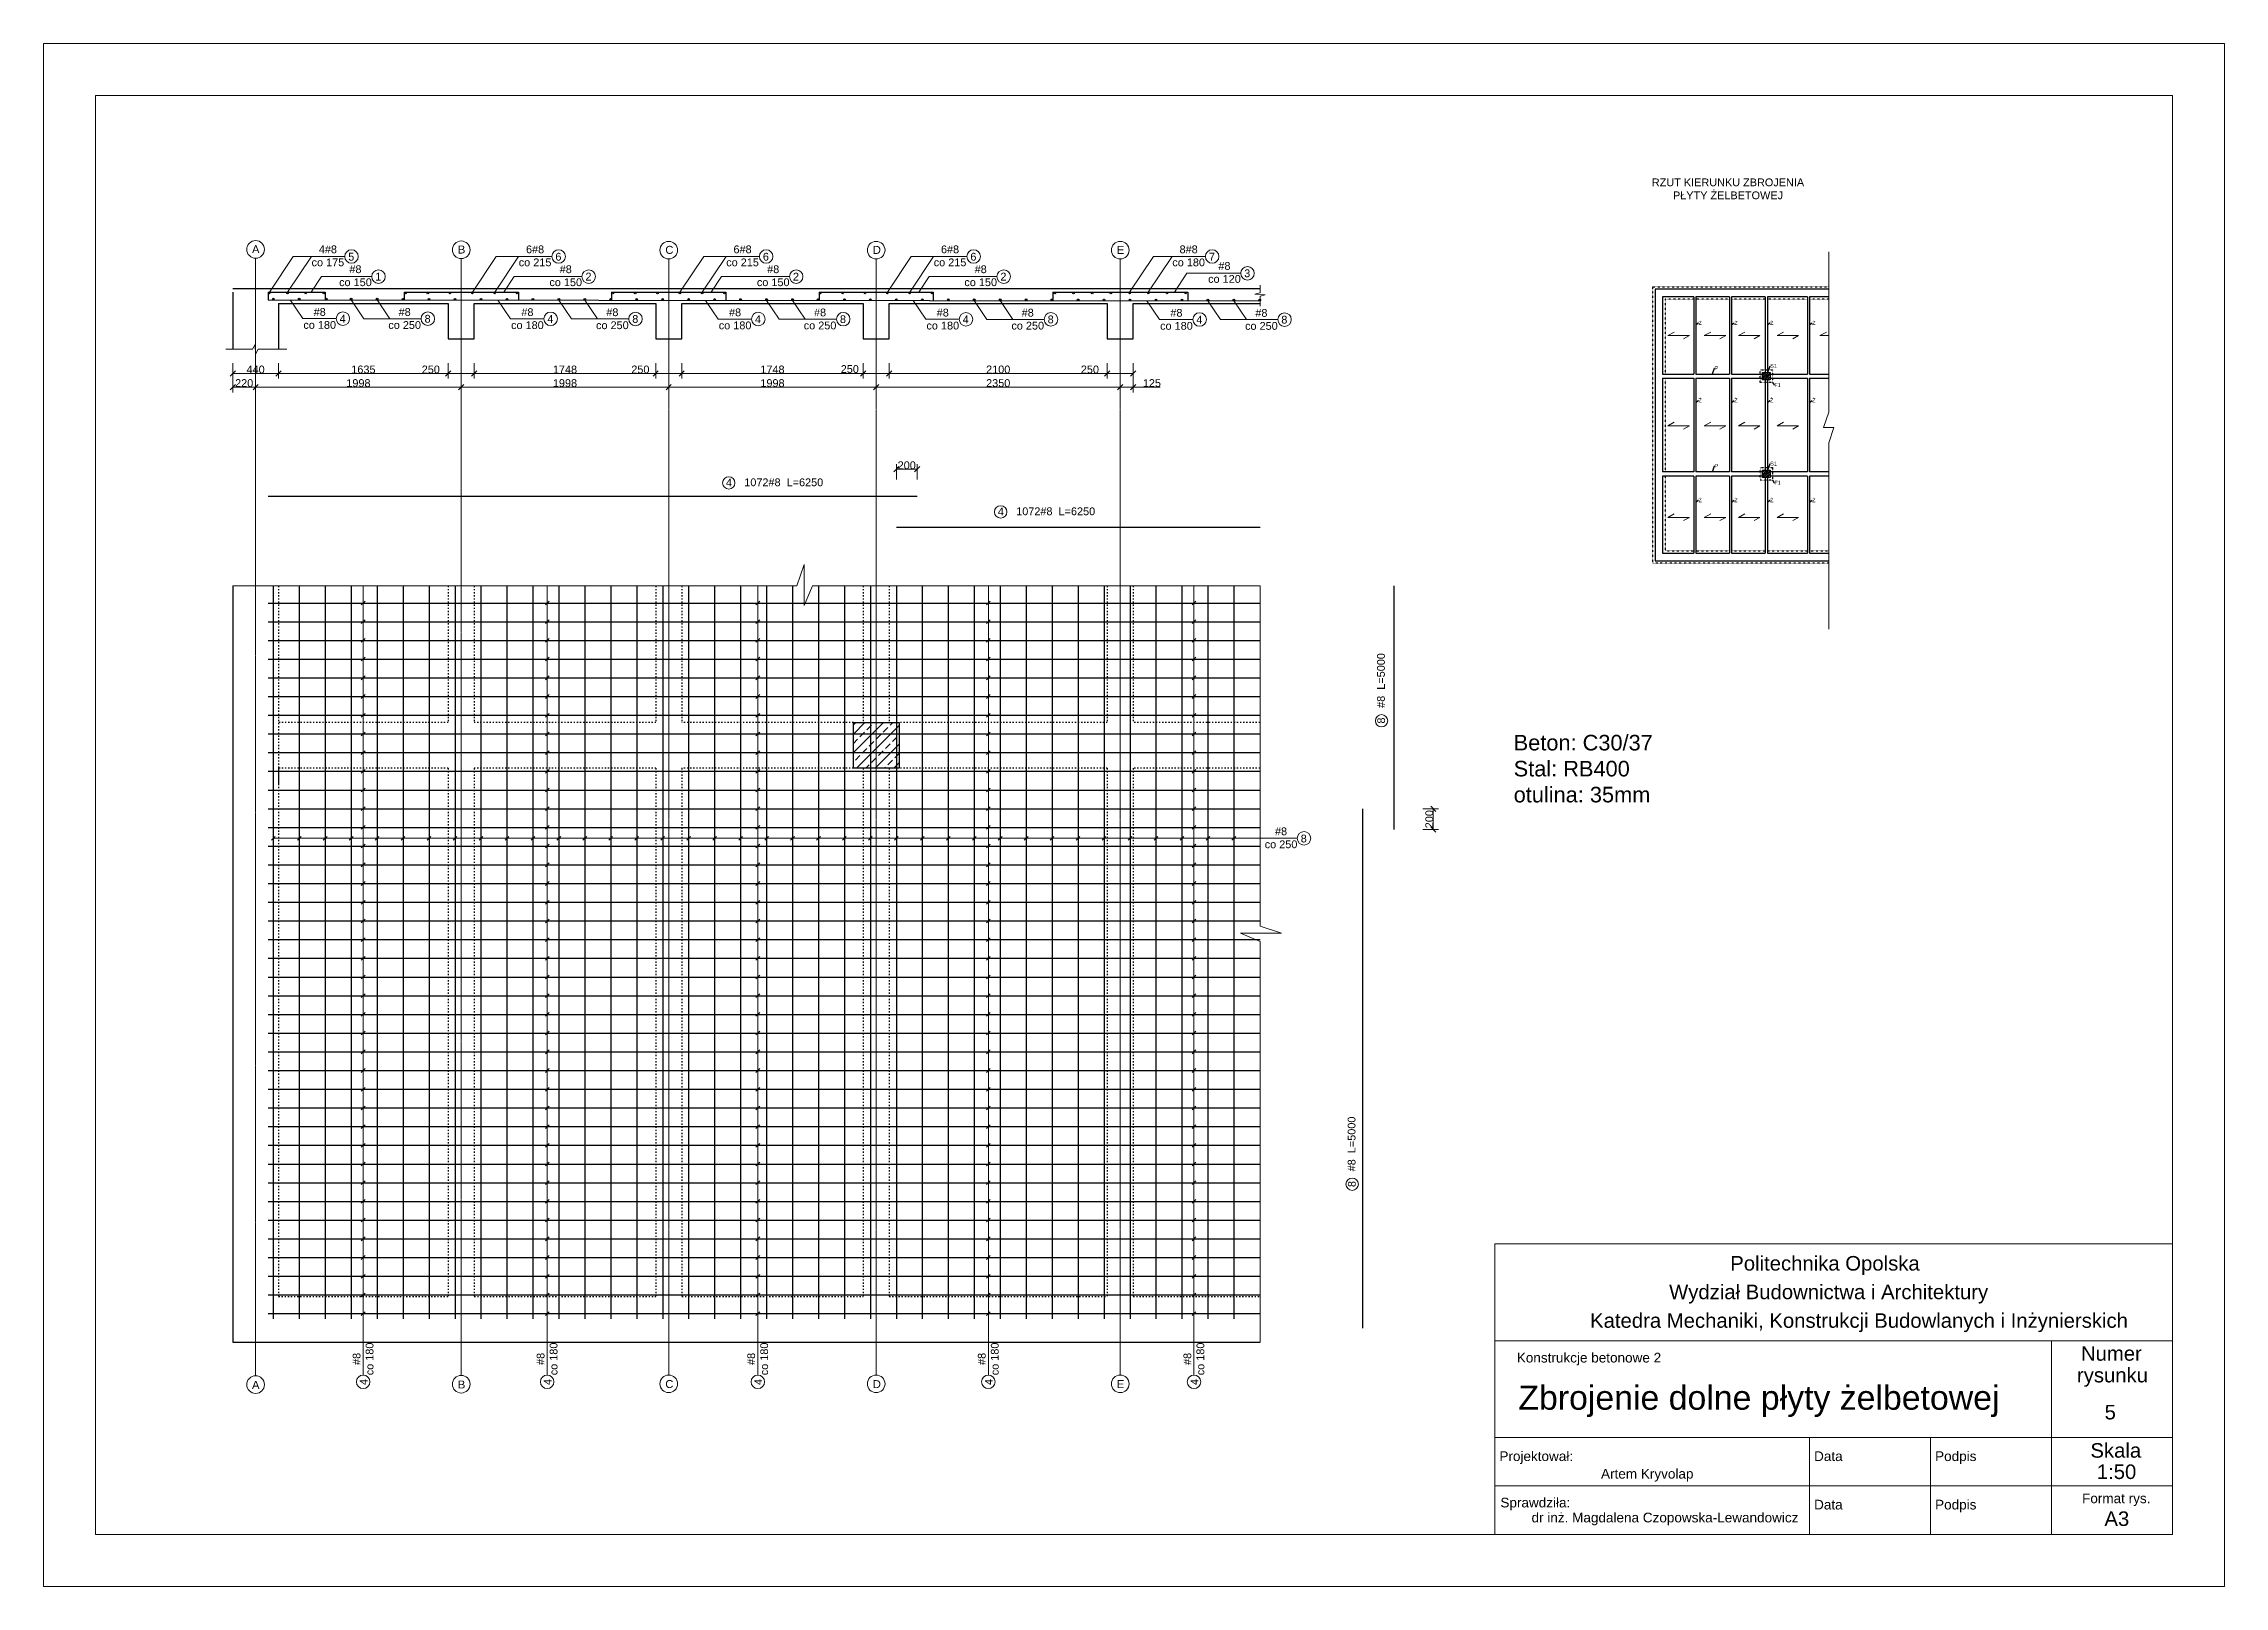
# Model space of a CAD drawing. Header units: millimetres. Extents: x 167217 to 300968, y 226456 to 301181.
# Drawn here: x 192665 to 213665, y 226456 to 241306 of the extents above; entities that cross this region are included whole.
import ezdxf
from ezdxf import colors
from ezdxf.entities.mleader import LeaderData, LeaderLine
from ezdxf.math import Vec2, Vec3

# ---------------------------------------------------------------- set-up
doc = ezdxf.new("R2010")
doc.units = ezdxf.units.MM
doc.linetypes.add('ACAD_ISO03W100', pattern=[30, 12, -18])
doc.linetypes.add('CENTER2', pattern=[28.575, 19.05, -3.175, 3.175, -3.175])
doc.layers.get('0').update_dxf_attribs({"lineweight": 5})
doc.layers.get('Defpoints').update_dxf_attribs({"lineweight": 25})
for name, color, linetype, lineweight in [('Fundamenty', 245, 'ACAD_ISO03W100', 25), ('Linie', 7, 'Continuous', 5), ('opisówka', 255, 'Continuous', 5), ('Osie', 7, 'ACAD_ISO03W100', 5), ('Podciągi', 82, 'Continuous', 25), ('Słupy', 1, 'Continuous', 25), ('zbrojenie dolne', 210, 'Continuous', 25), ('zbrojenie górne', 70, 'Continuous', 25), ('Ściany', 1, 'Continuous', 25), ('Żebra', 5, 'Continuous', 25)]:
    doc.layers.add(name, color=color, linetype=linetype, lineweight=lineweight)
doc.styles.add('KB2', font='arial.ttf', dxfattribs={"height": 230})
doc.styles.get("Standard").update_dxf_attribs({"font": 'arial.ttf'})
doc.dimstyles.new('Kopia KB2', dxfattribs={"dimscale": 0, "dimtxt": 75, "dimasz": 50, "dimexe": 50, "dimexo": 6.25, "dimtad": 1, "dimdec": 0, "dimtxsty": 'Standard', "dimblk": 'OBLIQUE', "dimcen": 2.5, "dimclrd": 256, "dimadec": 0, "dimazin": 0, "dimtfac": 1, "dimtdec": 0, "dimtmove": 0, "dimatfit": 2, "dimldrblk": 'DOT', "dimfxl": 100, "dimfxlon": 1, "dimlwd": 5, "dimlwe": 5, "dimarcsym": 0})
pattern_1 = [(45, (208219.357, 226567.31), (-14.569894, 14.569894), []), (45, (208233.927, 226567.31), (-14.569894, 14.569894), [10.30247, -5.151235])]

msp = doc.modelspace()

# ---------------------------------------------------------------- texts
for s, height, p in [('Politechnika Opolska ', 139.853, (208906.3, 229495.8)), ('Wydział Budownictwa i Architektury', 139.853, (208317.3, 229220.3)), ('Katedra Mechaniki, Konstrukcji Budowlanych i Inżynierskich', 139.853, (207556.5, 228944.8)), ('Konstrukcje betonowe 2 ', 93.236, (206850.9, 228610.8)), ('Numer', 139.85, (212283.4, 228627.9)), ('Zbrojenie dolne płyty żelbetowej ', 233.089, (206865.7, 228156.3)), ('Projektował:', 93.236, (206683.3, 227662.3)), ('Data', 93.24, (209713.5, 227662.3)), ('Podpis', 93.24, (210878.9, 227662.3)), ('Skala ', 139.85, (212374.7, 227694.5)), ('Sprawdziła: ', 93.236, (206692.8, 227215.9)), ('Data', 93.24, (209713.5, 227196.2)), ('Podpis', 93.24, (210878.9, 227196.2)), ('Format rys. ', 93.236, (212294, 227256.5))]:
    msp.add_text(s, height=height).set_placement(p)
at = {"lineweight": 0}
for s, insert, char_height, width, attachment_point in [('{\\fArial|b0|i0|c238|p34;A}', (194671.6, 239366), 76.745, 111.741, 1), (' {\\fArial|b0|i0|c238|p34;B}', (196623.9, 239362.5), 76.745, 111.741, 1), (' {\\fArial|b0|i0|c238|p34;C}', (198621.9, 239359), 76.745, 111.741, 1), (' {\\fArial|b0|i0|c238|p34;D}', (200619.9, 239359), 76.745, 111.741, 1), (' {\\fArial|b0|i0|c238|p34;E}', (202969.9, 239359), 76.745, 111.741, 1), ('{\\fArial|b0|i0|c238|p34;A}', (194671.6, 228357.1), 76.745, 111.741, 7), (' {\\fArial|b0|i0|c238|p34;B}', (196623.9, 228360.6), 76.745, 111.741, 7), (' {\\fArial|b0|i0|c238|p34;C}', (198621.9, 228364.1), 76.745, 111.741, 7), (' {\\fArial|b0|i0|c238|p34;D}', (200619.9, 228364.1), 76.745, 111.741, 7), (' {\\fArial|b0|i0|c238|p34;E}', (202969.9, 228364.1), 76.745, 111.741, 7), ('   5', (212348.3, 228202.6), 139.85, 738.782, 1), ('   1:50', (212273.1, 227629.1), 139.85, 738.782, 1), ('dr inż. {\\fArial|b0|i0|c238|p34;Magdalena Czopowska-Lewandowicz}  ', (206992.7, 227165), 93.236, 2654.041, 1), ('   A3', (212346.7, 227177.3), 139.85, 738.782, 1)]:
    msp.add_mtext(s, dxfattribs=dict(at, insert=insert, char_height=char_height, width=width, attachment_point=attachment_point))
at = {"lineweight": 0, "attachment_point": 1}
for s, insert, char_height in [('rysunku\\P\\P     ', (212245, 228559.1), 139.85), ('{\\fArial|b0|i0|c238|p34;Artem Kryvolap}', (207661.8, 227586.3), 93.236)]:
    msp.add_mtext(s, dxfattribs=dict(at, insert=insert, char_height=char_height))
at = {"layer": 'Linie', "ltscale": 100, "style": 'KB2'}
for s, width, insert, char_height, attachment_point in [('\\A1;\\pxqc;RZUT KIERUNKU ZBROJENIA PŁYTY ŻELBETOWEJ ', 1564.457, (208102.2, 240008), 75, 1), ('\\A1;\\pxqc;{\\fArial|b0|i0|c238|p34;4}#8 \\P{\\fArial|b0|i0|c238|p34;co 175}', 405.03, (195199.6, 239363.1), 75, 1), ('\\pxqc;{\\fArial|b0|i0|c238|p34;5}', 136.168, (195558.7, 239292.4), 75, 1), ('\\A1;\\pxqc;{\\fArial|b0|i0|c238|p34;6}#8 \\P{\\fArial|b0|i0|c238|p34;co 215}', 405.03, (197194.6, 239363.1), 75, 1), ('\\pxqc;{\\fArial|b0|i0|c238|p34;6}', 136.168, (197553.7, 239292.4), 75, 1), ('\\A1;\\pxqc;{\\fArial|b0|i0|c238|p34;6}#8 \\P{\\fArial|b0|i0|c238|p34;co 215}', 405.03, (199192.6, 239363.1), 75, 1), ('\\pxqc;{\\fArial|b0|i0|c238|p34;6}', 136.168, (199551.7, 239292.4), 75, 1), ('\\A1;\\pxqc;{\\fArial|b0|i0|c238|p34;6}#8 \\P{\\fArial|b0|i0|c238|p34;co 215}', 405.03, (201190.6, 239363.1), 75, 1), ('\\pxqc;{\\fArial|b0|i0|c238|p34;6}', 136.168, (201549.7, 239292.4), 75, 1), ('\\A1;\\pxqc;{\\fArial|b0|i0|c238|p34;8}#8 \\P{\\fArial|b0|i0|c238|p34;co 180}', 405.03, (203488.1, 239363.1), 75, 1), ('\\A1;\\pxqc;#8 \\P{\\fArial|b0|i0|c238|p34;co 120}', 405.03, (203833.1, 239203.5), 75, 1), ('\\pxqc;{\\fArial|b0|i0|c238|p34;7}', 136.168, (203847.2, 239292.4), 75, 1), ('\\A1;\\pxqc;#8 \\P{\\fArial|b0|i0|c238|p34;co 150}', 405.03, (195465, 239171.7), 75, 1), ('\\pxqc;{\\fArial|b0|i0|c238|p34;1}', 136.168, (195818.5, 239100.7), 75, 1), ('\\A1;\\pxqc;#8 \\P{\\fArial|b0|i0|c238|p34;co 150}', 405.03, (197489.8, 239171.7), 75, 1), ('\\pxqc;{\\fArial|b0|i0|c238|p34;2}', 136.168, (197843.3, 239100.7), 75, 1), ('\\A1;\\pxqc;#8 \\P{\\fArial|b0|i0|c238|p34;co 150}', 405.03, (199487.8, 239171.7), 75, 1), ('\\pxqc;{\\fArial|b0|i0|c238|p34;2}', 136.168, (199841.3, 239100.7), 75, 1), ('\\A1;\\pxqc;#8 \\P{\\fArial|b0|i0|c238|p34;co 150}', 405.03, (201485.8, 239171.7), 75, 1), ('\\pxqc;{\\fArial|b0|i0|c238|p34;2}', 136.168, (201839.3, 239100.7), 75, 1), ('\\pxqc;{\\fArial|b0|i0|c238|p34;3}', 136.168, (204186.6, 239132.5), 75, 1), ('\\A1;\\pxqc;#8 \\P{\\fArial|b0|i0|c238|p34;co 180}', 405.03, (195120.7, 238559.6), 75, 7), ('\\pxqc;{\\fArial|b0|i0|c238|p34;4}', 136.168, (195476, 238620.4), 75, 7), ('\\A1;\\pxqc;#8 \\P{\\fArial|b0|i0|c238|p34;co 250}', 405.03, (195938.8, 238558.8), 75, 7), ('\\pxqc;{\\fArial|b0|i0|c238|p34;8}', 136.168, (196294.1, 238619.2), 75, 7), ('\\A1;\\pxqc;#8 \\P{\\fArial|b0|i0|c238|p34;co 180}', 405.03, (197120.7, 238557.5), 75, 7), ('\\pxqc;{\\fArial|b0|i0|c238|p34;4}', 136.168, (197476, 238618.3), 75, 7), ('\\A1;\\pxqc;#8 \\P{\\fArial|b0|i0|c238|p34;co 250}', 405.03, (197938.8, 238556.7), 75, 7), ('\\pxqc;{\\fArial|b0|i0|c238|p34;8}', 136.168, (198294.1, 238617.1), 75, 7), ('\\A1;\\pxqc;#8 \\P{\\fArial|b0|i0|c238|p34;co 180}', 405.03, (199120.7, 238555.4), 75, 7), ('\\pxqc;{\\fArial|b0|i0|c238|p34;4}', 136.168, (199476, 238616.2), 75, 7), ('\\A1;\\pxqc;#8 \\P{\\fArial|b0|i0|c238|p34;co 250}', 405.03, (199938.8, 238554.6), 75, 7), ('\\pxqc;{\\fArial|b0|i0|c238|p34;8}', 136.168, (200294.1, 238615), 75, 7), ('\\A1;\\pxqc;#8 \\P{\\fArial|b0|i0|c238|p34;co 180}', 405.03, (201120.7, 238553.3), 75, 7), ('\\pxqc;{\\fArial|b0|i0|c238|p34;4}', 136.168, (201476, 238614.2), 75, 7), ('\\A1;\\pxqc;#8 \\P{\\fArial|b0|i0|c238|p34;co 250}', 405.03, (201938.8, 238552.6), 75, 7), ('\\pxqc;{\\fArial|b0|i0|c238|p34;8}', 136.168, (202294.1, 238612.9), 75, 7), ('\\A1;\\pxqc;#8 \\P{\\fArial|b0|i0|c238|p34;co 180}', 405.03, (203370.7, 238550.9), 75, 7), ('\\pxqc;{\\fArial|b0|i0|c238|p34;4}', 136.168, (203726, 238611.8), 75, 7), ('\\A1;\\pxqc;#8 \\P{\\fArial|b0|i0|c238|p34;co 250}', 405.03, (204188.8, 238550.2), 75, 7), ('\\pxqc;{\\fArial|b0|i0|c238|p34;8}', 136.168, (204544.1, 238610.6), 75, 7), ('\\pxqc;{\\fArial|b0|i0|c238|p34;4}', 136.168, (199196.3, 237118.6), 75, 1), ('\\A1;\\pxqc;{\\fArial|b0|i0|c238|p34;1072}#8  L={\\fArial|b0|i0|c238|p34;6250}', 817.209, (199383.2, 237120.7), 75, 1), ('\\pxqc;{\\fArial|b0|i0|c238|p34;4}', 136.168, (201814.8, 236839.5), 75, 1), ('\\A1;\\pxqc;{\\fArial|b0|i0|c238|p34;1072}#8  L={\\fArial|b0|i0|c238|p34;6250}', 817.209, (202001.7, 236841.7), 75, 1), ('\\A1;\\pxql;Beton: C30/37\\PStal: RB{\\fArial|b0|i0|c238|p34;400\\P}otulina: 35mm', 1510.686, (206820.7, 234652.3), 150, 1), ('\\A1;\\pxqc;#8 \\P{\\fArial|b0|i0|c238|p34;co 250}', 405.03, (204378, 233761.3), 75, 1), ('\\pxqc;{\\fArial|b0|i0|c238|p34;8}', 136.168, (204731.2, 233691.9), 75, 1)]:
    msp.add_mtext_dynamic_manual_height_columns(s, width=width, gutter_width=1150, heights=[0], dxfattribs=dict(at, insert=insert, char_height=char_height, attachment_point=attachment_point))
at = {"layer": 'Linie', "ltscale": 100, "char_height": 75, "rotation": 90, "style": 'KB2'}
for s, width, insert, attachment_point in [('\\A1;\\pxqc;#8  L={\\fArial|b0|i0|c238|p34;5000}', 715.906, (205505, 234817.6), 1), ('\\pxqc;{\\fArial|b0|i0|c238|p34;8}', 136.168, (205507.2, 234721.7), 1), ('\\A1;\\pxqc;#8  L={\\fArial|b0|i0|c238|p34;5000}', 715.906, (205222.4, 230356.4), 1), ('\\pxqc;{\\fArial|b0|i0|c238|p34;8}', 136.168, (205224.5, 230260.5), 1), ('\\A1;\\pxqc;#8 \\P{\\fArial|b0|i0|c238|p34;co 180}', 405.03, (195841.8, 228442.8), 7), ('\\A1;\\pxqc;#8 \\P{\\fArial|b0|i0|c238|p34;co 180}', 405.03, (197613.9, 228442.8), 7), ('\\A1;\\pxqc;#8 \\P{\\fArial|b0|i0|c238|p34;co 180}', 405.03, (199641.9, 228442.8), 7), ('\\A1;\\pxqc;#8 \\P{\\fArial|b0|i0|c238|p34;co 180}', 405.03, (201862, 228442.8), 7), ('\\A1;\\pxqc;#8 \\P{\\fArial|b0|i0|c238|p34;co 180}', 405.03, (203842.2, 228442.8), 7), ('\\pxqc;{\\fArial|b0|i0|c238|p34;4}', 136.168, (195783.5, 228355.4), 7), ('\\pxqc;{\\fArial|b0|i0|c238|p34;4}', 136.168, (197555.5, 228355.4), 7), ('\\pxqc;{\\fArial|b0|i0|c238|p34;4}', 136.168, (199583.6, 228355.4), 7), ('\\pxqc;{\\fArial|b0|i0|c238|p34;4}', 136.168, (201803.6, 228355.4), 7), ('\\pxqc;{\\fArial|b0|i0|c238|p34;4}', 136.168, (203783.8, 228355.4), 7)]:
    msp.add_mtext_dynamic_manual_height_columns(s, width=width, gutter_width=1150, heights=[0], dxfattribs=dict(at, insert=insert, attachment_point=attachment_point))

# ---------------------------------------------------------------- blocks, each defined once
blk = doc.blocks.new('*U32')
at = {"layer": 'zbrojenie dolne', "ltscale": 100}
blk.add_line((-4776, 0), (4776, 0), dxfattribs=at)
blk = doc.blocks.new('*U33')
at = {"layer": 'zbrojenie dolne', "color": 0, "linetype": 'ByBlock', "lineweight": -2, "transparency": 16777216}
for p in [(0, 6840), (0, 6660), (0, 6480), (0, 6300), (0, 6120), (0, 5940), (0, 5760), (0, 5580), (0, 5400), (0, 5220), (0, 5040), (0, 4860), (0, 4680), (0, 4500), (0, 4320), (0, 4140), (0, 3960), (0, 3780), (0, 3600), (0, 3420), (0, 3240), (0, 3060), (0, 2880), (0, 2700), (0, 2520), (0, 2340), (0, 2160), (0, 1980), (0, 1800), (0, 1620), (0, 1440), (0, 1260), (0, 1080), (0, 900), (0, 720), (0, 540), (0, 360), (0, 180), (0, 0)]:
    blk.add_blockref('*U32', p, dxfattribs=at)
blk = doc.blocks.new('*U61')
at = {"layer": 'Osie', "color": 0, "linetype": 'CENTER2', "transparency": 16777216}
blk.add_line((0, 616), (0, -10143), dxfattribs=at)
blk = doc.blocks.new('*U62')
at = {"layer": 'Osie', "color": 0, "linetype": 'CENTER2', "transparency": 16777216}
blk.add_line((0, 602), (0, -10148), dxfattribs=at)
blk = doc.blocks.new('*U63')
at = {"layer": 'Osie', "color": 0, "linetype": 'CENTER2', "transparency": 16777216}
blk.add_line((0, 599), (0, -10144), dxfattribs=at)
blk = doc.blocks.new('*U64')
at = {"layer": 'Osie', "color": 0, "linetype": 'CENTER2', "transparency": 16777216}
blk.add_line((0, 599), (0, -10144), dxfattribs=at)
blk = doc.blocks.new('*U65')
at = {"layer": 'Osie', "color": 0, "linetype": 'CENTER2', "transparency": 16777216}
blk.add_line((0, 599), (0, -10144), dxfattribs=at)
blk = doc.blocks.new('*U82')
at = {"layer": 'zbrojenie dolne', "ltscale": 100}
blk.add_line((0, 3528), (0, -3528), dxfattribs=at)
blk = doc.blocks.new('*U83')
at = {"layer": 'zbrojenie dolne', "color": 0, "linetype": 'ByBlock', "lineweight": -2, "transparency": 16777216}
for p in [(0, 0), (250, 0), (500, 0), (750, 0), (1000, 0), (1250, 0), (1500, 0), (1750, 0), (2000, 0), (2250, 0), (2500, 0), (2750, 0), (3000, 0), (3250, 0), (3500, 0), (3750, 0), (4000, 0), (4250, 0), (4500, 0), (4750, 0), (5000, 0), (5250, 0), (5500, 0), (5750, 0), (6000, 0), (6250, 0), (6500, 0), (6750, 0), (7000, 0), (7250, 0), (7500, 0), (7750, 0), (8000, 0), (8250, 0), (8500, 0), (8750, 0), (9000, 0), (9250, 0)]:
    blk.add_blockref('*U82', p, dxfattribs=at)
blk = doc.blocks.new('*U94')
at = {"layer": 'opisówka', "ltscale": 100}
blk.add_line((-18, -18), (18, 18), dxfattribs=at)
blk = doc.blocks.new('*U95')
at = {"layer": 'opisówka', "color": 0, "linetype": 'ByBlock', "lineweight": -2, "transparency": 16777216}
for p in [(0, 0), (0, -180), (0, -360), (0, -540), (0, -720), (0, -900), (0, -1080), (0, -1260), (0, -1440), (0, -1620), (0, -1800), (0, -1980), (0, -2160), (0, -2340), (0, -2520), (0, -2700), (0, -2880), (0, -3060), (0, -3240), (0, -3420), (0, -3600), (0, -3780), (0, -3960), (0, -4140), (0, -4320), (0, -4500), (0, -4680), (0, -4860), (0, -5040), (0, -5220), (0, -5400), (0, -5580), (0, -5760), (0, -5940), (0, -6120), (0, -6300), (0, -6480), (0, -6660), (0, -6840)]:
    blk.add_blockref('*U94', p, dxfattribs=at)
blk = doc.blocks.new('*U96')
at = {"layer": 'opisówka', "ltscale": 100}
blk.add_line((-18, -18), (18, 18), dxfattribs=at)
blk = doc.blocks.new('*U97')
at = {"layer": 'opisówka', "color": 0, "linetype": 'ByBlock', "lineweight": -2, "transparency": 16777216}
for p in [(0, 0), (0, -180), (0, -360), (0, -540), (0, -720), (0, -900), (0, -1080), (0, -1260), (0, -1440), (0, -1620), (0, -1800), (0, -1980), (0, -2160), (0, -2340), (0, -2520), (0, -2700), (0, -2880), (0, -3060), (0, -3240), (0, -3420), (0, -3600), (0, -3780), (0, -3960), (0, -4140), (0, -4320), (0, -4500), (0, -4680), (0, -4860), (0, -5040), (0, -5220), (0, -5400), (0, -5580), (0, -5760), (0, -5940), (0, -6120), (0, -6300), (0, -6480), (0, -6660), (0, -6840)]:
    blk.add_blockref('*U96', p, dxfattribs=at)
blk = doc.blocks.new('*U98')
at = {"layer": 'opisówka', "ltscale": 100}
blk.add_line((-18, -18), (18, 18), dxfattribs=at)
blk = doc.blocks.new('*U99')
at = {"layer": 'opisówka', "color": 0, "linetype": 'ByBlock', "lineweight": -2, "transparency": 16777216}
for p in [(0, 0), (0, -180), (0, -360), (0, -540), (0, -720), (0, -900), (0, -1080), (0, -1260), (0, -1440), (0, -1620), (0, -1800), (0, -1980), (0, -2160), (0, -2340), (0, -2520), (0, -2700), (0, -2880), (0, -3060), (0, -3240), (0, -3420), (0, -3600), (0, -3780), (0, -3960), (0, -4140), (0, -4320), (0, -4500), (0, -4680), (0, -4860), (0, -5040), (0, -5220), (0, -5400), (0, -5580), (0, -5760), (0, -5940), (0, -6120), (0, -6300), (0, -6480), (0, -6660), (0, -6840)]:
    blk.add_blockref('*U98', p, dxfattribs=at)
blk = doc.blocks.new('*U100')
at = {"layer": 'opisówka', "ltscale": 100}
blk.add_line((-18, -18), (18, 18), dxfattribs=at)
blk = doc.blocks.new('*U101')
at = {"layer": 'opisówka', "color": 0, "linetype": 'ByBlock', "lineweight": -2, "transparency": 16777216}
for p in [(0, 0), (0, -180), (0, -360), (0, -540), (0, -720), (0, -900), (0, -1080), (0, -1260), (0, -1440), (0, -1620), (0, -1800), (0, -1980), (0, -2160), (0, -2340), (0, -2520), (0, -2700), (0, -2880), (0, -3060), (0, -3240), (0, -3420), (0, -3600), (0, -3780), (0, -3960), (0, -4140), (0, -4320), (0, -4500), (0, -4680), (0, -4860), (0, -5040), (0, -5220), (0, -5400), (0, -5580), (0, -5760), (0, -5940), (0, -6120), (0, -6300), (0, -6480), (0, -6660), (0, -6840)]:
    blk.add_blockref('*U100', p, dxfattribs=at)
blk = doc.blocks.new('*U102')
at = {"layer": 'opisówka', "ltscale": 100}
blk.add_line((-18, -18), (18, 18), dxfattribs=at)
blk = doc.blocks.new('*U103')
at = {"layer": 'opisówka', "color": 0, "linetype": 'ByBlock', "lineweight": -2, "transparency": 16777216}
for p in [(0, 0), (0, -180), (0, -360), (0, -540), (0, -720), (0, -900), (0, -1080), (0, -1260), (0, -1440), (0, -1620), (0, -1800), (0, -1980), (0, -2160), (0, -2340), (0, -2520), (0, -2700), (0, -2880), (0, -3060), (0, -3240), (0, -3420), (0, -3600), (0, -3780), (0, -3960), (0, -4140), (0, -4320), (0, -4500), (0, -4680), (0, -4860), (0, -5040), (0, -5220), (0, -5400), (0, -5580), (0, -5760), (0, -5940), (0, -6120), (0, -6300), (0, -6480), (0, -6660), (0, -6840)]:
    blk.add_blockref('*U102', p, dxfattribs=at)
blk = doc.blocks.new('*U105')
at = {"layer": 'opisówka', "ltscale": 100}
blk.add_line((-18, -18), (18, 18), dxfattribs=at)
blk = doc.blocks.new('*U106')
at = {"layer": 'opisówka', "color": 0, "linetype": 'ByBlock', "lineweight": -2, "transparency": 16777216}
for p in [(-9250, 0), (-9000, 0), (-8750, 0), (-8500, 0), (-8250, 0), (-8000, 0), (-7750, 0), (-7500, 0), (-7250, 0), (-7000, 0), (-6750, 0), (-6500, 0), (-6250, 0), (-6000, 0), (-5750, 0), (-5500, 0), (-5250, 0), (-5000, 0), (-4750, 0), (-4500, 0), (-4250, 0), (-4000, 0), (-3750, 0), (-3500, 0), (-3250, 0), (-3000, 0), (-2750, 0), (-2500, 0), (-2250, 0), (-2000, 0), (-1750, 0), (-1500, 0), (-1250, 0), (-1000, 0), (-750, 0), (-500, 0), (-250, 0), (0, 0)]:
    blk.add_blockref('*U105', p, dxfattribs=at)
blk = doc.blocks.new('_Oblique')
at = {"color": 0, "linetype": 'ByBlock', "lineweight": -2}
blk.add_line((-0.5, -0.5), (0.5, 0.5), dxfattribs=at)
blk = doc.blocks.new('*D207')
at = {"layer": 'Defpoints', "color": 0, "lineweight": 5, "ltscale": 100, "transparency": 16777216}
for p in [(205369, 233941), (206047, 233941), (205669, 233741)]:
    blk.add_point(p, dxfattribs=at)
at = {"layer": 'opisówka', "color": 0, "linetype": 'Continuous', "lineweight": 5, "ltscale": 100, "transparency": 16777216}
for p, q in [((205947, 233941), (206097, 233941)), ((205947, 233741), (206097, 233741))]:
    blk.add_line(p, q, dxfattribs=at)
at = {"layer": 'opisówka', "linetype": 'Continuous', "lineweight": 5, "ltscale": 100, "transparency": 16777216}
blk.add_line((206047, 233741), (206047, 233941), dxfattribs=at)
at = {"layer": 'opisówka', "lineweight": 5, "ltscale": 100, "transparency": 16777216, "xscale": 50, "yscale": 50, "zscale": 50}
for p, rotation in [((206047, 233941), 90), ((206047, 233741), 270)]:
    blk.add_blockref('_Oblique', p, dxfattribs=dict(at, rotation=rotation))
at = {"layer": 'opisówka', "color": 0, "ltscale": 100, "transparency": 16777216, "insert": (206008, 233841), "char_height": 75, "attachment_point": 5, "rotation": 90}
blk.add_mtext('200', dxfattribs=at)
blk = doc.blocks.new('_Dot')
at = {"color": 0, "linetype": 'ByBlock', "lineweight": -2}
blk.add_line((-0.5, 0), (-1, 0), dxfattribs=at)
at = {"color": 0, "linetype": 'ByBlock', "const_width": 0.5}
blk.add_lwpolyline([(-0.25, 0, 1), (0.25, 0, 1)], format="xyb", close=True, dxfattribs=at)
blk = doc.blocks.new('*D208')
at = {"layer": 'Defpoints', "color": 0, "lineweight": 5, "ltscale": 100, "transparency": 16777216}
for p in [(201076, 237209), (201076, 236951), (200876, 236651)]:
    blk.add_point(p, dxfattribs=at)
at = {"layer": 'opisówka', "color": 0, "linetype": 'Continuous', "lineweight": 5, "ltscale": 100, "transparency": 16777216}
for p, q in [((200876, 237109), (200876, 237259)), ((201076, 237109), (201076, 237259))]:
    blk.add_line(p, q, dxfattribs=at)
at = {"layer": 'opisówka', "linetype": 'Continuous', "lineweight": 5, "ltscale": 100, "transparency": 16777216}
blk.add_line((200876, 237209), (201076, 237209), dxfattribs=at)
at = {"layer": 'opisówka', "lineweight": 5, "ltscale": 100, "transparency": 16777216, "xscale": 50, "yscale": 50, "zscale": 50, "rotation": 180}
blk.add_blockref('_Oblique', (200876, 237209), dxfattribs=at)
at = {"layer": 'opisówka', "lineweight": 5, "ltscale": 100, "transparency": 16777216, "xscale": 50, "yscale": 50, "zscale": 50}
blk.add_blockref('_Oblique', (201076, 237209), dxfattribs=at)
at = {"layer": 'opisówka', "color": 0, "ltscale": 100, "transparency": 16777216, "insert": (200976, 237247), "char_height": 75, "attachment_point": 5}
blk.add_mtext('200', dxfattribs=at)
blk = doc.blocks.new('*D220')
at = {"layer": 'Defpoints', "color": 0, "lineweight": 5, "ltscale": 100, "transparency": 16777216}
for p in [(194486, 238364), (194926, 238364), (194926, 238131)]:
    blk.add_point(p, dxfattribs=at)
at = {"layer": 'opisówka', "color": 0, "linetype": 'Continuous', "lineweight": 5, "ltscale": 100, "transparency": 16777216}
for p, q in [((194486, 238231), (194486, 238081)), ((194926, 238231), (194926, 238081))]:
    blk.add_line(p, q, dxfattribs=at)
at = {"layer": 'opisówka', "linetype": 'Continuous', "lineweight": 5, "ltscale": 100, "transparency": 16777216}
blk.add_line((194486, 238131), (194926, 238131), dxfattribs=at)
at = {"layer": 'opisówka', "lineweight": 5, "ltscale": 100, "transparency": 16777216, "xscale": 50, "yscale": 50, "zscale": 50, "rotation": 180}
blk.add_blockref('_Oblique', (194486, 238131), dxfattribs=at)
at = {"layer": 'opisówka', "lineweight": 5, "ltscale": 100, "transparency": 16777216, "xscale": 50, "yscale": 50, "zscale": 50}
blk.add_blockref('_Oblique', (194926, 238131), dxfattribs=at)
at = {"layer": 'opisówka', "color": 0, "ltscale": 100, "transparency": 16777216, "insert": (194706, 238169), "char_height": 75, "attachment_point": 5}
blk.add_mtext('440', dxfattribs=at)
blk = doc.blocks.new('*D221')
at = {"layer": 'Defpoints', "color": 0, "lineweight": 5, "ltscale": 100, "transparency": 16777216}
for p in [(194926, 238364), (196561, 238464), (196561, 238131)]:
    blk.add_point(p, dxfattribs=at)
at = {"layer": 'opisówka', "color": 0, "linetype": 'Continuous', "lineweight": 5, "ltscale": 100, "transparency": 16777216}
for p, q in [((194926, 238231), (194926, 238081)), ((196561, 238231), (196561, 238081))]:
    blk.add_line(p, q, dxfattribs=at)
at = {"layer": 'opisówka', "linetype": 'Continuous', "lineweight": 5, "ltscale": 100, "transparency": 16777216}
blk.add_line((194926, 238131), (196561, 238131), dxfattribs=at)
at = {"layer": 'opisówka', "lineweight": 5, "ltscale": 100, "transparency": 16777216, "xscale": 50, "yscale": 50, "zscale": 50, "rotation": 180}
blk.add_blockref('_Oblique', (194926, 238131), dxfattribs=at)
at = {"layer": 'opisówka', "lineweight": 5, "ltscale": 100, "transparency": 16777216, "xscale": 50, "yscale": 50, "zscale": 50}
blk.add_blockref('_Oblique', (196561, 238131), dxfattribs=at)
at = {"layer": 'opisówka', "color": 0, "ltscale": 100, "transparency": 16777216, "insert": (195744, 238169), "char_height": 75, "attachment_point": 5}
blk.add_mtext('{\\fArial|b0|i0|c238|p34;1635}', dxfattribs=at)
blk = doc.blocks.new('*D222')
at = {"layer": 'Defpoints', "color": 0, "lineweight": 5, "ltscale": 100, "transparency": 16777216}
for p in [(196561, 238464), (196811, 238464), (196811, 238131)]:
    blk.add_point(p, dxfattribs=at)
at = {"layer": 'opisówka', "color": 0, "linetype": 'Continuous', "lineweight": 5, "ltscale": 100, "transparency": 16777216}
for p, q in [((196561, 238231), (196561, 238081)), ((196811, 238231), (196811, 238081))]:
    blk.add_line(p, q, dxfattribs=at)
at = {"layer": 'opisówka', "linetype": 'Continuous', "lineweight": 5, "ltscale": 100, "transparency": 16777216}
for p, q in [((196309, 238131), (196561, 238131)), ((196561, 238131), (196811, 238131))]:
    blk.add_line(p, q, dxfattribs=at)
at = {"layer": 'opisówka', "lineweight": 5, "ltscale": 100, "transparency": 16777216, "xscale": 50, "yscale": 50, "zscale": 50, "rotation": 180}
blk.add_blockref('_Oblique', (196561, 238131), dxfattribs=at)
at = {"layer": 'opisówka', "lineweight": 5, "ltscale": 100, "transparency": 16777216, "xscale": 50, "yscale": 50, "zscale": 50}
blk.add_blockref('_Oblique', (196811, 238131), dxfattribs=at)
at = {"layer": 'opisówka', "color": 0, "ltscale": 100, "transparency": 16777216, "insert": (196393, 238169), "char_height": 75, "attachment_point": 5}
blk.add_mtext('250', dxfattribs=at)
blk = doc.blocks.new('*D223')
at = {"layer": 'Defpoints', "color": 0, "lineweight": 5, "ltscale": 100, "transparency": 16777216}
for p in [(196811, 238464), (198559, 238464), (198559, 238131)]:
    blk.add_point(p, dxfattribs=at)
at = {"layer": 'opisówka', "color": 0, "linetype": 'Continuous', "lineweight": 5, "ltscale": 100, "transparency": 16777216}
for p, q in [((196811, 238231), (196811, 238081)), ((198559, 238231), (198559, 238081))]:
    blk.add_line(p, q, dxfattribs=at)
at = {"layer": 'opisówka', "linetype": 'Continuous', "lineweight": 5, "ltscale": 100, "transparency": 16777216}
blk.add_line((196811, 238131), (198559, 238131), dxfattribs=at)
at = {"layer": 'opisówka', "lineweight": 5, "ltscale": 100, "transparency": 16777216, "xscale": 50, "yscale": 50, "zscale": 50, "rotation": 180}
blk.add_blockref('_Oblique', (196811, 238131), dxfattribs=at)
at = {"layer": 'opisówka', "lineweight": 5, "ltscale": 100, "transparency": 16777216, "xscale": 50, "yscale": 50, "zscale": 50}
blk.add_blockref('_Oblique', (198559, 238131), dxfattribs=at)
at = {"layer": 'opisówka', "color": 0, "ltscale": 100, "transparency": 16777216, "insert": (197685, 238169), "char_height": 75, "attachment_point": 5}
blk.add_mtext('{\\fArial|b0|i0|c238|p34;1748}', dxfattribs=at)
blk = doc.blocks.new('*D224')
at = {"layer": 'Defpoints', "color": 0, "lineweight": 5, "ltscale": 100, "transparency": 16777216}
for p in [(198559, 238464), (198809, 238464), (198809, 238131)]:
    blk.add_point(p, dxfattribs=at)
at = {"layer": 'opisówka', "color": 0, "linetype": 'Continuous', "lineweight": 5, "ltscale": 100, "transparency": 16777216}
for p, q in [((198559, 238231), (198559, 238081)), ((198809, 238231), (198809, 238081))]:
    blk.add_line(p, q, dxfattribs=at)
at = {"layer": 'opisówka', "linetype": 'Continuous', "lineweight": 5, "ltscale": 100, "transparency": 16777216}
for p, q in [((198327, 238131), (198559, 238131)), ((198559, 238131), (198809, 238131))]:
    blk.add_line(p, q, dxfattribs=at)
at = {"layer": 'opisówka', "lineweight": 5, "ltscale": 100, "transparency": 16777216, "xscale": 50, "yscale": 50, "zscale": 50, "rotation": 180}
blk.add_blockref('_Oblique', (198559, 238131), dxfattribs=at)
at = {"layer": 'opisówka', "lineweight": 5, "ltscale": 100, "transparency": 16777216, "xscale": 50, "yscale": 50, "zscale": 50}
blk.add_blockref('_Oblique', (198809, 238131), dxfattribs=at)
at = {"layer": 'opisówka', "color": 0, "ltscale": 100, "transparency": 16777216, "insert": (198411, 238169), "char_height": 75, "attachment_point": 5}
blk.add_mtext('250', dxfattribs=at)
blk = doc.blocks.new('*D225')
at = {"layer": 'Defpoints', "color": 0, "lineweight": 5, "ltscale": 100, "transparency": 16777216}
for p in [(198809, 238464), (200557, 238464), (200557, 238131)]:
    blk.add_point(p, dxfattribs=at)
at = {"layer": 'opisówka', "color": 0, "linetype": 'Continuous', "lineweight": 5, "ltscale": 100, "transparency": 16777216}
for p, q in [((198809, 238231), (198809, 238081)), ((200557, 238231), (200557, 238081))]:
    blk.add_line(p, q, dxfattribs=at)
at = {"layer": 'opisówka', "linetype": 'Continuous', "lineweight": 5, "ltscale": 100, "transparency": 16777216}
blk.add_line((198809, 238131), (200557, 238131), dxfattribs=at)
at = {"layer": 'opisówka', "lineweight": 5, "ltscale": 100, "transparency": 16777216, "xscale": 50, "yscale": 50, "zscale": 50, "rotation": 180}
blk.add_blockref('_Oblique', (198809, 238131), dxfattribs=at)
at = {"layer": 'opisówka', "lineweight": 5, "ltscale": 100, "transparency": 16777216, "xscale": 50, "yscale": 50, "zscale": 50}
blk.add_blockref('_Oblique', (200557, 238131), dxfattribs=at)
at = {"layer": 'opisówka', "color": 0, "ltscale": 100, "transparency": 16777216, "insert": (199683, 238169), "char_height": 75, "attachment_point": 5}
blk.add_mtext('{\\fArial|b0|i0|c238|p34;1748}', dxfattribs=at)
blk = doc.blocks.new('*D226')
at = {"layer": 'Defpoints', "color": 0, "lineweight": 5, "ltscale": 100, "transparency": 16777216}
for p in [(200557, 238464), (200807, 238464), (200807, 238131)]:
    blk.add_point(p, dxfattribs=at)
at = {"layer": 'opisówka', "color": 0, "linetype": 'Continuous', "lineweight": 5, "ltscale": 100, "transparency": 16777216}
for p, q in [((200557, 238231), (200557, 238081)), ((200807, 238231), (200807, 238081))]:
    blk.add_line(p, q, dxfattribs=at)
at = {"layer": 'opisówka', "linetype": 'Continuous', "lineweight": 5, "ltscale": 100, "transparency": 16777216}
blk.add_line((200557, 238131), (200807, 238131), dxfattribs=at)
at = {"layer": 'opisówka', "lineweight": 5, "ltscale": 100, "transparency": 16777216, "xscale": 50, "yscale": 50, "zscale": 50, "rotation": 180}
blk.add_blockref('_Oblique', (200557, 238131), dxfattribs=at)
at = {"layer": 'opisówka', "lineweight": 5, "ltscale": 100, "transparency": 16777216, "xscale": 50, "yscale": 50, "zscale": 50}
blk.add_blockref('_Oblique', (200807, 238131), dxfattribs=at)
at = {"layer": 'opisówka', "color": 0, "ltscale": 100, "transparency": 16777216, "insert": (200428, 238173), "char_height": 75, "attachment_point": 5}
blk.add_mtext('250', dxfattribs=at)
blk = doc.blocks.new('*D227')
at = {"layer": 'Defpoints', "color": 0, "lineweight": 5, "ltscale": 100, "transparency": 16777216}
for p in [(200807, 238464), (202907, 238464), (202907, 238131)]:
    blk.add_point(p, dxfattribs=at)
at = {"layer": 'opisówka', "color": 0, "linetype": 'Continuous', "lineweight": 5, "ltscale": 100, "transparency": 16777216}
for p, q in [((200807, 238231), (200807, 238081)), ((202907, 238231), (202907, 238081))]:
    blk.add_line(p, q, dxfattribs=at)
at = {"layer": 'opisówka', "linetype": 'Continuous', "lineweight": 5, "ltscale": 100, "transparency": 16777216}
blk.add_line((200807, 238131), (202907, 238131), dxfattribs=at)
at = {"layer": 'opisówka', "lineweight": 5, "ltscale": 100, "transparency": 16777216, "xscale": 50, "yscale": 50, "zscale": 50, "rotation": 180}
blk.add_blockref('_Oblique', (200807, 238131), dxfattribs=at)
at = {"layer": 'opisówka', "lineweight": 5, "ltscale": 100, "transparency": 16777216, "xscale": 50, "yscale": 50, "zscale": 50}
blk.add_blockref('_Oblique', (202907, 238131), dxfattribs=at)
at = {"layer": 'opisówka', "color": 0, "ltscale": 100, "transparency": 16777216, "insert": (201857, 238169), "char_height": 75, "attachment_point": 5}
blk.add_mtext('{\\fArial|b0|i0|c238|p34;2100}', dxfattribs=at)
blk = doc.blocks.new('*D228')
at = {"layer": 'Defpoints', "color": 0, "lineweight": 5, "ltscale": 100, "transparency": 16777216}
for p in [(202907, 238464), (203157, 238464), (203157, 238131)]:
    blk.add_point(p, dxfattribs=at)
at = {"layer": 'opisówka', "color": 0, "linetype": 'Continuous', "lineweight": 5, "ltscale": 100, "transparency": 16777216}
for p, q in [((202907, 238231), (202907, 238081)), ((203157, 238231), (203157, 238081))]:
    blk.add_line(p, q, dxfattribs=at)
at = {"layer": 'opisówka', "linetype": 'Continuous', "lineweight": 5, "ltscale": 100, "transparency": 16777216}
for p, q in [((202656, 238131), (202907, 238131)), ((202907, 238131), (203157, 238131))]:
    blk.add_line(p, q, dxfattribs=at)
at = {"layer": 'opisówka', "lineweight": 5, "ltscale": 100, "transparency": 16777216, "xscale": 50, "yscale": 50, "zscale": 50, "rotation": 180}
blk.add_blockref('_Oblique', (202907, 238131), dxfattribs=at)
at = {"layer": 'opisówka', "lineweight": 5, "ltscale": 100, "transparency": 16777216, "xscale": 50, "yscale": 50, "zscale": 50}
blk.add_blockref('_Oblique', (203157, 238131), dxfattribs=at)
at = {"layer": 'opisówka', "color": 0, "ltscale": 100, "transparency": 16777216, "insert": (202740, 238169), "char_height": 75, "attachment_point": 5}
blk.add_mtext('250', dxfattribs=at)
blk = doc.blocks.new('*D219')
at = {"layer": 'Defpoints', "color": 0, "lineweight": 5, "ltscale": 100, "transparency": 16777216}
for p in [(194486, 238361), (194706, 238361), (194706, 237999)]:
    blk.add_point(p, dxfattribs=at)
at = {"layer": 'opisówka', "color": 0, "linetype": 'Continuous', "lineweight": 5, "ltscale": 100, "transparency": 16777216}
for p, q in [((194486, 238099), (194486, 237949)), ((194706, 238099), (194706, 237949))]:
    blk.add_line(p, q, dxfattribs=at)
at = {"layer": 'opisówka', "linetype": 'Continuous', "lineweight": 5, "ltscale": 100, "transparency": 16777216}
blk.add_line((194486, 237999), (194706, 237999), dxfattribs=at)
at = {"layer": 'opisówka', "lineweight": 5, "ltscale": 100, "transparency": 16777216, "xscale": 50, "yscale": 50, "zscale": 50, "rotation": 180}
blk.add_blockref('_Oblique', (194486, 237999), dxfattribs=at)
at = {"layer": 'opisówka', "lineweight": 5, "ltscale": 100, "transparency": 16777216, "xscale": 50, "yscale": 50, "zscale": 50}
blk.add_blockref('_Oblique', (194706, 237999), dxfattribs=at)
at = {"layer": 'opisówka', "color": 0, "ltscale": 100, "transparency": 16777216, "insert": (194596, 238038), "char_height": 75, "attachment_point": 5}
blk.add_mtext('220', dxfattribs=at)
blk = doc.blocks.new('*D229')
at = {"layer": 'Defpoints', "color": 0, "lineweight": 5, "ltscale": 100, "transparency": 16777216}
for p in [(194706, 238364), (196686, 238464), (196686, 237999)]:
    blk.add_point(p, dxfattribs=at)
at = {"layer": 'opisówka', "color": 0, "linetype": 'Continuous', "lineweight": 5, "ltscale": 100, "transparency": 16777216}
for p, q in [((194706, 238099), (194706, 237949)), ((196686, 238099), (196686, 237949))]:
    blk.add_line(p, q, dxfattribs=at)
at = {"layer": 'opisówka', "linetype": 'Continuous', "lineweight": 5, "ltscale": 100, "transparency": 16777216}
blk.add_line((194706, 237999), (196686, 237999), dxfattribs=at)
at = {"layer": 'opisówka', "lineweight": 5, "ltscale": 100, "transparency": 16777216, "xscale": 50, "yscale": 50, "zscale": 50, "rotation": 180}
blk.add_blockref('_Oblique', (194706, 237999), dxfattribs=at)
at = {"layer": 'opisówka', "lineweight": 5, "ltscale": 100, "transparency": 16777216, "xscale": 50, "yscale": 50, "zscale": 50}
blk.add_blockref('_Oblique', (196686, 237999), dxfattribs=at)
at = {"layer": 'opisówka', "color": 0, "ltscale": 100, "transparency": 16777216, "insert": (195696, 238038), "char_height": 75, "attachment_point": 5}
blk.add_mtext('{\\fArial|b0|i0|c238|p34;1998}', dxfattribs=at)
blk = doc.blocks.new('*D230')
at = {"layer": 'Defpoints', "color": 0, "lineweight": 5, "ltscale": 100, "transparency": 16777216}
for p in [(196686, 238464), (198684, 238464), (198684, 237999)]:
    blk.add_point(p, dxfattribs=at)
at = {"layer": 'opisówka', "color": 0, "linetype": 'Continuous', "lineweight": 5, "ltscale": 100, "transparency": 16777216}
for p, q in [((196686, 238099), (196686, 237949)), ((198684, 238099), (198684, 237949))]:
    blk.add_line(p, q, dxfattribs=at)
at = {"layer": 'opisówka', "linetype": 'Continuous', "lineweight": 5, "ltscale": 100, "transparency": 16777216}
blk.add_line((196686, 237999), (198684, 237999), dxfattribs=at)
at = {"layer": 'opisówka', "lineweight": 5, "ltscale": 100, "transparency": 16777216, "xscale": 50, "yscale": 50, "zscale": 50, "rotation": 180}
blk.add_blockref('_Oblique', (196686, 237999), dxfattribs=at)
at = {"layer": 'opisówka', "lineweight": 5, "ltscale": 100, "transparency": 16777216, "xscale": 50, "yscale": 50, "zscale": 50}
blk.add_blockref('_Oblique', (198684, 237999), dxfattribs=at)
at = {"layer": 'opisówka', "color": 0, "ltscale": 100, "transparency": 16777216, "insert": (197685, 238038), "char_height": 75, "attachment_point": 5}
blk.add_mtext('{\\fArial|b0|i0|c238|p34;1998}', dxfattribs=at)
blk = doc.blocks.new('*D231')
at = {"layer": 'Defpoints', "color": 0, "lineweight": 5, "ltscale": 100, "transparency": 16777216}
for p in [(198684, 238464), (200682, 238464), (200682, 237999)]:
    blk.add_point(p, dxfattribs=at)
at = {"layer": 'opisówka', "color": 0, "linetype": 'Continuous', "lineweight": 5, "ltscale": 100, "transparency": 16777216}
for p, q in [((198684, 238099), (198684, 237949)), ((200682, 238099), (200682, 237949))]:
    blk.add_line(p, q, dxfattribs=at)
at = {"layer": 'opisówka', "linetype": 'Continuous', "lineweight": 5, "ltscale": 100, "transparency": 16777216}
blk.add_line((198684, 237999), (200682, 237999), dxfattribs=at)
at = {"layer": 'opisówka', "lineweight": 5, "ltscale": 100, "transparency": 16777216, "xscale": 50, "yscale": 50, "zscale": 50, "rotation": 180}
blk.add_blockref('_Oblique', (198684, 237999), dxfattribs=at)
at = {"layer": 'opisówka', "lineweight": 5, "ltscale": 100, "transparency": 16777216, "xscale": 50, "yscale": 50, "zscale": 50}
blk.add_blockref('_Oblique', (200682, 237999), dxfattribs=at)
at = {"layer": 'opisówka', "color": 0, "ltscale": 100, "transparency": 16777216, "insert": (199683, 238038), "char_height": 75, "attachment_point": 5}
blk.add_mtext('{\\fArial|b0|i0|c238|p34;1998}', dxfattribs=at)
blk = doc.blocks.new('*D232')
at = {"layer": 'Defpoints', "color": 0, "lineweight": 5, "ltscale": 100, "transparency": 16777216}
for p in [(200682, 238464), (203032, 238464), (203032, 237999)]:
    blk.add_point(p, dxfattribs=at)
at = {"layer": 'opisówka', "color": 0, "linetype": 'Continuous', "lineweight": 5, "ltscale": 100, "transparency": 16777216}
for p, q in [((200682, 238099), (200682, 237949)), ((203032, 238099), (203032, 237949))]:
    blk.add_line(p, q, dxfattribs=at)
at = {"layer": 'opisówka', "linetype": 'Continuous', "lineweight": 5, "ltscale": 100, "transparency": 16777216}
blk.add_line((200682, 237999), (203032, 237999), dxfattribs=at)
at = {"layer": 'opisówka', "lineweight": 5, "ltscale": 100, "transparency": 16777216, "xscale": 50, "yscale": 50, "zscale": 50, "rotation": 180}
blk.add_blockref('_Oblique', (200682, 237999), dxfattribs=at)
at = {"layer": 'opisówka', "lineweight": 5, "ltscale": 100, "transparency": 16777216, "xscale": 50, "yscale": 50, "zscale": 50}
blk.add_blockref('_Oblique', (203032, 237999), dxfattribs=at)
at = {"layer": 'opisówka', "color": 0, "ltscale": 100, "transparency": 16777216, "insert": (201857, 238038), "char_height": 75, "attachment_point": 5}
blk.add_mtext('{\\fArial|b0|i0|c238|p34;2350}', dxfattribs=at)
blk = doc.blocks.new('*D233')
at = {"layer": 'Defpoints', "color": 0, "lineweight": 5, "ltscale": 100, "transparency": 16777216}
for p in [(203032, 238464), (203157, 238464), (203157, 237999)]:
    blk.add_point(p, dxfattribs=at)
at = {"layer": 'opisówka', "color": 0, "linetype": 'Continuous', "lineweight": 5, "ltscale": 100, "transparency": 16777216}
for p, q in [((203032, 238099), (203032, 237949)), ((203157, 238099), (203157, 237949))]:
    blk.add_line(p, q, dxfattribs=at)
at = {"layer": 'opisówka', "linetype": 'Continuous', "lineweight": 5, "ltscale": 100, "transparency": 16777216}
for p in [(203032, 237999), (203417, 237999)]:
    blk.add_line(p, (203157, 237999), dxfattribs=at)
at = {"layer": 'opisówka', "lineweight": 5, "ltscale": 100, "transparency": 16777216, "xscale": 50, "yscale": 50, "zscale": 50, "rotation": 180}
blk.add_blockref('_Oblique', (203032, 237999), dxfattribs=at)
at = {"layer": 'opisówka', "lineweight": 5, "ltscale": 100, "transparency": 16777216, "xscale": 50, "yscale": 50, "zscale": 50}
blk.add_blockref('_Oblique', (203157, 237999), dxfattribs=at)
at = {"layer": 'opisówka', "color": 0, "ltscale": 100, "transparency": 16777216, "insert": (203337, 238038), "char_height": 75, "attachment_point": 5}
blk.add_mtext('125', dxfattribs=at)
blk = doc.blocks.new('*U213')
at = {"layer": 'zbrojenie górne', "ltscale": 100}
h = blk.add_hatch(color=256, dxfattribs=at)
h.dxf.hatch_style = 1
h.paths.add_polyline_path([(-8, 0, 1), (8, 0, 1)])
blk.add_circle((0, 0), 8, dxfattribs=at)
blk = doc.blocks.new('*U214')
at = {"layer": 'zbrojenie górne', "color": 0, "linetype": 'ByBlock', "lineweight": -2, "transparency": 16777216}
for p in [(0, 0), (180, 0), (360, 0), (540, 0), (720, 0), (900, 0), (1080, 0), (1260, 0)]:
    blk.add_blockref('*U213', p, dxfattribs=at)
blk = doc.blocks.new('*U215')
at = {"layer": 'zbrojenie górne', "ltscale": 100}
h = blk.add_hatch(color=256, dxfattribs=at)
h.dxf.hatch_style = 1
h.paths.add_polyline_path([(-8, 0, 1), (8, 0, 1)])
blk.add_circle((0, 0), 8, dxfattribs=at)
blk = doc.blocks.new('*U216')
at = {"layer": 'zbrojenie górne', "color": 0, "linetype": 'ByBlock', "lineweight": -2, "transparency": 16777216}
for p in [(0, 0), (215, 0), (430, 0), (645, 0), (860, 0), (1075, 0)]:
    blk.add_blockref('*U215', p, dxfattribs=at)
blk = doc.blocks.new('*U209')
at = {"layer": 'zbrojenie górne', "ltscale": 100}
h = blk.add_hatch(color=256, dxfattribs=at)
h.dxf.hatch_style = 1
h.paths.add_polyline_path([(-8, 0, 1), (8, 0, 1)])
blk.add_circle((0, 0), 8, dxfattribs=at)
blk = doc.blocks.new('*U210')
at = {"layer": 'zbrojenie górne', "color": 0, "linetype": 'ByBlock', "lineweight": -2, "transparency": 16777216}
for p in [(0, 0), (175, 0), (350, 0), (525, 0)]:
    blk.add_blockref('*U209', p, dxfattribs=at)
blk = doc.blocks.new('*U211')
at = {"layer": 'zbrojenie górne', "ltscale": 100}
h = blk.add_hatch(color=256, dxfattribs=at)
h.dxf.hatch_style = 1
h.paths.add_polyline_path([(-8, 0, 1), (8, 0, 1)])
blk.add_circle((0, 0), 8, dxfattribs=at)
blk = doc.blocks.new('*U212')
at = {"layer": 'zbrojenie górne', "color": 0, "linetype": 'ByBlock', "lineweight": -2, "transparency": 16777216}
for p in [(0, 0), (215, 0), (430, 0), (645, 0), (860, 0), (1075, 0)]:
    blk.add_blockref('*U211', p, dxfattribs=at)
blk = doc.blocks.new('*U217')
at = {"layer": 'zbrojenie górne', "ltscale": 100}
h = blk.add_hatch(color=256, dxfattribs=at)
h.dxf.hatch_style = 1
h.paths.add_polyline_path([(-8, 0, 1), (8, 0, 1)])
blk.add_circle((0, 0), 8, dxfattribs=at)
blk = doc.blocks.new('*U218')
at = {"layer": 'zbrojenie górne', "color": 0, "linetype": 'ByBlock', "lineweight": -2, "transparency": 16777216}
for p in [(0, 0), (215, 0), (430, 0), (645, 0), (860, 0), (1075, 0)]:
    blk.add_blockref('*U217', p, dxfattribs=at)

# ---------------------------------------------------------------- dimensions: what is measured, and where the dimension line sits
at = {"layer": 'opisówka', "ltscale": 100}
for base, p1, p2, override, picture, middle in [((194926.1, 238130.5), (194486.1, 238364.5), (194926.1, 238364.5), {"dimscale": 1}, '*D220', (194706.1, 238130.5)), ((194706.1, 237999.3), (194486.1, 238360.7), (194706.1, 238360.7), {"dimscale": 1}, '*D219', (194596.1, 237999.3)), ((196811.1, 238130.5), (196561.1, 238464.5), (196811.1, 238464.5), {"dimscale": 1, "dimtmove": 1}, '*D222', (196392.7, 238126.8)), ((198809.1, 238130.5), (198559.1, 238464.5), (198809.1, 238464.5), {"dimscale": 1, "dimtmove": 1}, '*D224', (198411.1, 238126.8)), ((200807.1, 238130.5), (200557.1, 238464.5), (200807.1, 238464.5), {"dimscale": 1, "dimtmove": 1}, '*D226', (200427.6, 238134.3)), ((203157.1, 238130.5), (202907.1, 238464.5), (203157.1, 238464.5), {"dimscale": 1, "dimtmove": 1}, '*D228', (202739.9, 238130.5)), ((203157.1, 237999.3), (203032.1, 238464.5), (203157.1, 238464.5), {"dimscale": 1, "dimtmove": 1}, '*D233', (203336.8, 238003.1))]:
    dim = msp.add_linear_dim(base=base, p1=p1, p2=p2, dimstyle='Kopia KB2', override=override, dxfattribs=at)
    dim.commit()
    dim.dimension.update_dxf_attribs({"geometry": picture, "text_midpoint": middle, "dimtype": 160})
for base, p1, p2, text, picture, middle in [((196686.1, 237999.3), (194706.1, 238364.5), (196686.1, 238464.5), '{\\fArial|b0|i0|c238|p34;1998}', '*D229', (195696.1, 238038.2)), ((196561.1, 238130.5), (194926.1, 238364.5), (196561.1, 238464.5), '{\\fArial|b0|i0|c238|p34;1635}', '*D221', (195743.6, 238169.5)), ((198684.1, 237999.3), (196686.1, 238464.5), (198684.1, 238464.5), '{\\fArial|b0|i0|c238|p34;1998}', '*D230', (197685.1, 238038.2)), ((198559.1, 238130.5), (196811.1, 238464.5), (198559.1, 238464.5), '{\\fArial|b0|i0|c238|p34;1748}', '*D223', (197685.1, 238169.4)), ((200682.1, 237999.3), (198684.1, 238464.5), (200682.1, 238464.5), '{\\fArial|b0|i0|c238|p34;1998}', '*D231', (199683.1, 238038.2)), ((200557.1, 238130.5), (198809.1, 238464.5), (200557.1, 238464.5), '{\\fArial|b0|i0|c238|p34;1748}', '*D225', (199683.1, 238169.4)), ((203032.1, 237999.3), (200682.1, 238464.5), (203032.1, 238464.5), '{\\fArial|b0|i0|c238|p34;2350}', '*D232', (201857.1, 238038.3)), ((202907.1, 238130.5), (200807.1, 238464.5), (202907.1, 238464.5), '{\\fArial|b0|i0|c238|p34;2100}', '*D227', (201857.1, 238169.4))]:
    dim = msp.add_linear_dim(base=base, p1=p1, p2=p2, text=text, dimstyle='Kopia KB2', override={"dimscale": 1, "dimtmove": 1}, dxfattribs=at)
    dim.commit()
    dim.dimension.update_dxf_attribs({"geometry": picture, "text_midpoint": middle})
dim = msp.add_linear_dim(base=(201076.1, 237208.5), p1=(200876.1, 236650.9), p2=(201076.1, 236950.9), dimstyle='Kopia KB2', override={"dimscale": 1}, dxfattribs=at)
dim.commit()
dim.dimension.update_dxf_attribs({"geometry": '*D208', "text_midpoint": (200976.1, 237247.4)})
dim = msp.add_linear_dim(base=(206047.2, 233941.3), p1=(205669.3, 233741.3), p2=(205369.3, 233941.3), angle=90, dimstyle='Kopia KB2', override={"dimscale": 1}, dxfattribs=at)
dim.commit()
dim.dimension.update_dxf_attribs({"geometry": '*D207', "text_midpoint": (206008.3, 233841.3)})

# ---------------------------------------------------------------- hatches: boundary and pattern name
at = {"layer": 'Linie', "ltscale": 100}
h = msp.add_hatch(dxfattribs=at)
h.set_pattern_fill('ANSI33', color=256, scale=3.244873)
h.set_pattern_definition(pattern_1)
h.paths.add_polyline_path([(209289.4, 238141), (209218, 238141), (209218, 238069.6), (209289.4, 238069.6)])
h = msp.add_hatch(dxfattribs=at)
h.set_pattern_fill('ANSI33', color=256, scale=3.244873)
h.set_pattern_definition(pattern_1)
h.paths.add_polyline_path([(209289.4, 237200), (209218, 237200), (209218, 237128.6), (209289.4, 237128.6)])
h = msp.add_hatch(dxfattribs=at)
h.set_pattern_fill('ANSI33', color=256, scale=20)
h.set_pattern_definition([(45, (194307.08, 169235.8), (-89.80256, 89.80256), []), (45, (194396.88, 169235.8), (-89.80256, 89.80256), [63.5, -31.75])])
h.paths.add_polyline_path([(200902.1, 234771.3), (200462.1, 234771.3), (200462.1, 234331.3), (200902.1, 234331.3)])
at = {"layer": 'zbrojenie dolne', "ltscale": 100}
h = msp.add_hatch(color=256, dxfattribs=at)
h.dxf.hatch_style = 1
h.paths.add_polyline_path([(194884.1, 238847.4, 1), (194868.1, 238847.5, 1)])
h = msp.add_hatch(color=256, dxfattribs=at)
h.dxf.hatch_style = 1
h.paths.add_polyline_path([(195134.1, 238847.2, 1), (195118.1, 238847.2, 1)])
h = msp.add_hatch(color=256, dxfattribs=at)
h.dxf.hatch_style = 1
h.paths.add_polyline_path([(195378.4, 238846.9, 1), (195394.4, 238846.9, 1)])
h = msp.add_hatch(color=256, dxfattribs=at)
h.dxf.hatch_style = 1
h.paths.add_polyline_path([(195634.1, 238846.7, 1), (195618.1, 238846.7, 1)])
h = msp.add_hatch(color=256, dxfattribs=at)
h.dxf.hatch_style = 1
h.paths.add_polyline_path([(195884.1, 238846.4, 1), (195868.1, 238846.4, 1)])
h = msp.add_hatch(color=256, dxfattribs=at)
h.dxf.hatch_style = 1
h.paths.add_polyline_path([(196134.1, 238846.1, 1), (196118.1, 238846.1, 1)])
h = msp.add_hatch(color=256, dxfattribs=at)
h.dxf.hatch_style = 1
h.paths.add_polyline_path([(196384.1, 238845.9, 1), (196368.1, 238845.9, 1)])
h = msp.add_hatch(color=256, dxfattribs=at)
h.dxf.hatch_style = 1
h.paths.add_polyline_path([(196634.1, 238845.6, 1), (196618.1, 238845.6, 1)])
h = msp.add_hatch(color=256, dxfattribs=at)
h.dxf.hatch_style = 1
h.paths.add_polyline_path([(196884.1, 238845.3, 1), (196868.1, 238845.4, 1)])
h = msp.add_hatch(color=256, dxfattribs=at)
h.dxf.hatch_style = 1
h.paths.add_polyline_path([(197134.1, 238845.1, 1), (197118.1, 238845.1, 1)])
h = msp.add_hatch(color=256, dxfattribs=at)
h.dxf.hatch_style = 1
h.paths.add_polyline_path([(197384.1, 238844.8, 1), (197368.1, 238844.8, 1)])
h = msp.add_hatch(color=256, dxfattribs=at)
h.dxf.hatch_style = 1
h.paths.add_polyline_path([(197634.1, 238844.6, 1), (197618.1, 238844.6, 1)])
h = msp.add_hatch(color=256, dxfattribs=at)
h.dxf.hatch_style = 1
h.paths.add_polyline_path([(197884.1, 238844.3, 1), (197868.1, 238844.3, 1)])
h = msp.add_hatch(color=256, dxfattribs=at)
h.dxf.hatch_style = 1
h.paths.add_polyline_path([(198116.8, 238844, 1), (198132.8, 238844, 1)])
h = msp.add_hatch(color=256, dxfattribs=at)
h.dxf.hatch_style = 1
h.paths.add_polyline_path([(198384.1, 238843.8, 1), (198368.1, 238843.8, 1)])
h = msp.add_hatch(color=256, dxfattribs=at)
h.dxf.hatch_style = 1
h.paths.add_polyline_path([(198634.1, 238843.5, 1), (198618.1, 238843.5, 1)])
h = msp.add_hatch(color=256, dxfattribs=at)
h.dxf.hatch_style = 1
h.paths.add_polyline_path([(198884.1, 238843.2, 1), (198868.1, 238843.3, 1)])
h = msp.add_hatch(color=256, dxfattribs=at)
h.dxf.hatch_style = 1
h.paths.add_polyline_path([(199134.1, 238843, 1), (199118.1, 238843, 1)])
h = msp.add_hatch(color=256, dxfattribs=at)
h.dxf.hatch_style = 1
h.paths.add_polyline_path([(199384.1, 238842.7, 1), (199368.1, 238842.7, 1)])
h = msp.add_hatch(color=256, dxfattribs=at)
h.dxf.hatch_style = 1
h.paths.add_polyline_path([(199634.1, 238842.5, 1), (199618.1, 238842.5, 1)])
h = msp.add_hatch(color=256, dxfattribs=at)
h.dxf.hatch_style = 1
h.paths.add_polyline_path([(199884.1, 238842.2, 1), (199868.1, 238842.2, 1)])
h = msp.add_hatch(color=256, dxfattribs=at)
h.dxf.hatch_style = 1
h.paths.add_polyline_path([(200114.2, 238841.9, 1), (200130.2, 238841.9, 1)])
h = msp.add_hatch(color=256, dxfattribs=at)
h.dxf.hatch_style = 1
h.paths.add_polyline_path([(200384.1, 238841.7, 1), (200368.1, 238841.7, 1)])
h = msp.add_hatch(color=256, dxfattribs=at)
h.dxf.hatch_style = 1
h.paths.add_polyline_path([(200634.1, 238841.4, 1), (200618.1, 238841.4, 1)])
h = msp.add_hatch(color=256, dxfattribs=at)
h.dxf.hatch_style = 1
h.paths.add_polyline_path([(200884.1, 238841.2, 1), (200868.1, 238841.2, 1)])
h = msp.add_hatch(color=256, dxfattribs=at)
h.dxf.hatch_style = 1
h.paths.add_polyline_path([(201134.1, 238840.9, 1), (201118.1, 238840.9, 1)])
h = msp.add_hatch(color=256, dxfattribs=at)
h.dxf.hatch_style = 1
h.paths.add_polyline_path([(201384.1, 238840.6, 1), (201368.1, 238840.6, 1)])
h = msp.add_hatch(color=256, dxfattribs=at)
h.dxf.hatch_style = 1
h.paths.add_polyline_path([(201634.1, 238840.4, 1), (201618.1, 238840.4, 1)])
h = msp.add_hatch(color=256, dxfattribs=at)
h.dxf.hatch_style = 1
h.paths.add_polyline_path([(201884.1, 238840.1, 1), (201868.1, 238840.1, 1)])
h = msp.add_hatch(color=256, dxfattribs=at)
h.dxf.hatch_style = 1
h.paths.add_polyline_path([(202134.1, 238839.8, 1), (202118.1, 238839.9, 1)])
h = msp.add_hatch(color=256, dxfattribs=at)
h.dxf.hatch_style = 1
h.paths.add_polyline_path([(202364.4, 238839.6, 1), (202380.4, 238839.6, 1)])
h = msp.add_hatch(color=256, dxfattribs=at)
h.dxf.hatch_style = 1
h.paths.add_polyline_path([(202634.1, 238839.3, 1), (202618.1, 238839.3, 1)])
h = msp.add_hatch(color=256, dxfattribs=at)
h.dxf.hatch_style = 1
h.paths.add_polyline_path([(202884.1, 238839.1, 1), (202868.1, 238839.1, 1)])
h = msp.add_hatch(color=256, dxfattribs=at)
h.dxf.hatch_style = 1
h.paths.add_polyline_path([(203134.1, 238838.8, 1), (203118.1, 238838.8, 1)])
h = msp.add_hatch(color=256, dxfattribs=at)
h.dxf.hatch_style = 1
h.paths.add_polyline_path([(203384.1, 238838.5, 1), (203368.1, 238838.6, 1)])
h = msp.add_hatch(color=256, dxfattribs=at)
h.dxf.hatch_style = 1
h.paths.add_polyline_path([(203634.1, 238838.3, 1), (203618.1, 238838.3, 1)])
h = msp.add_hatch(color=256, dxfattribs=at)
h.dxf.hatch_style = 1
h.paths.add_polyline_path([(203884.1, 238838, 1), (203868.1, 238838, 1)])
h = msp.add_hatch(color=256, dxfattribs=at)
h.dxf.hatch_style = 1
h.paths.add_polyline_path([(204134.1, 238837.8, 1), (204118.1, 238837.8, 1)])
h = msp.add_hatch(color=256, dxfattribs=at)
h.dxf.hatch_style = 1
h.paths.add_polyline_path([(204384.1, 238837.5, 1), (204368.1, 238837.5, 1)])

# ---------------------------------------------------------------- linework, layer by layer
for p, q in [((213164.5, 228820.6), (206638.1, 228820.6)), ((211999.1, 228822.7), (211999.1, 226955.9)), ((213164.5, 227888.3), (206638.1, 227888.3)), ((209668.2, 227888.3), (209668.2, 226955.9)), ((210833.7, 227888.3), (210833.7, 226955.9)), ((213164.5, 227422.1), (206638.1, 227422.1))]:
    msp.add_line(p, q)
msp.add_lwpolyline([(206638.1, 226955.9), (213164.5, 226955.9), (213164.5, 229753), (206638.1, 229753)], close=True)
at = {"layer": 'Fundamenty', "ltscale": 0.1}
for p, q in [((208899.2, 238845.2), (208573.9, 238845.2)), ((209243.9, 238845.2), (208918.6, 238845.2)), ((209649.5, 238845.2), (209263.4, 238845.2)), ((209854.1, 238845.2), (209669, 238845.2)), ((208279.4, 238085.1), (208279.4, 237184.6)), ((208573.9, 236424.5), (208899.2, 236424.5)), ((208918.6, 236424.5), (209243.9, 236424.5)), ((209263.4, 236424.5), (209649.5, 236424.5)), ((209669, 236424.5), (209854.1, 236424.5))]:
    msp.add_line(p, q, dxfattribs=at)
for points in [[(209854.1, 236304.4), (208219.4, 236304.4), (208159.3, 236304.4), (208159.3, 236364.5), (208159.3, 238905.2), (208159.3, 238965.2), (208219.4, 238965.2), (209854.1, 238965.2)], [(208554.4, 238845.2), (208279.4, 238845.2), (208279.4, 238125.6)], [(208279.4, 237144), (208279.4, 236424.5), (208554.4, 236424.5)]]:
    msp.add_lwpolyline(points, dxfattribs=at)
for points in [[(209193.6, 238165.4), (209313.7, 238165.4), (209313.7, 238045.3), (209193.6, 238045.3)], [(209193.6, 237224.4), (209313.7, 237224.4), (209313.7, 237104.3), (209193.6, 237104.3)]]:
    msp.add_lwpolyline(points, close=True, dxfattribs=at)
at = {"layer": 'Linie'}
for p, q in [((208305.8, 238494.9), (208367.5, 238528.9)), ((208305.8, 238494.9), (208512.2, 238494.9)), ((208512.2, 238494.9), (208456.2, 238462.9)), ((208656.4, 238494.9), (208718.1, 238528.9)), ((208656.4, 238494.9), (208862.8, 238494.9)), ((208862.8, 238494.9), (208806.8, 238462.9)), ((208986, 238494.9), (209047.7, 238528.9)), ((208986, 238494.9), (209192.4, 238494.9)), ((209192.4, 238494.9), (209136.4, 238462.9)), ((209358.5, 238494.9), (209420.2, 238528.9)), ((209358.5, 238494.9), (209564.9, 238494.9)), ((209564.9, 238494.9), (209508.8, 238462.9)), ((209770, 238494.9), (209831.8, 238528.9)), ((209770, 238494.9), (209854.1, 238494.9)), ((208305.8, 237626.8), (208367.5, 237660.8)), ((208305.8, 237626.8), (208512.2, 237626.8)), ((208512.2, 237626.8), (208456.2, 237594.9)), ((208656.4, 237626.8), (208718.1, 237660.8)), ((208656.4, 237626.8), (208862.8, 237626.8)), ((208862.8, 237626.8), (208806.8, 237594.9)), ((208986, 237626.8), (209047.7, 237660.8)), ((208986, 237626.8), (209192.4, 237626.8)), ((209192.4, 237626.8), (209136.4, 237594.9)), ((209358.5, 237626.8), (209420.2, 237660.8)), ((209358.5, 237626.8), (209564.9, 237626.8)), ((209564.9, 237626.8), (209508.8, 237594.9)), ((208305.8, 236746), (208367.5, 236780)), ((208305.8, 236746), (208512.2, 236746)), ((208512.2, 236746), (208456.2, 236714.1)), ((208656.4, 236746), (208718.1, 236780)), ((208656.4, 236746), (208862.8, 236746)), ((208862.8, 236746), (208806.8, 236714.1)), ((208986, 236746), (209047.7, 236780)), ((208986, 236746), (209192.4, 236746)), ((209192.4, 236746), (209136.4, 236714.1)), ((209358.5, 236746), (209420.2, 236780)), ((209358.5, 236746), (209564.9, 236746)), ((209564.9, 236746), (209508.8, 236714.1))]:
    msp.add_line(p, q, dxfattribs=at)
msp.add_lwpolyline([(209854.1, 239300.9), (209854.1, 237758.1), (209805.4, 237610.5), (209854.1, 237610.5), (209902.7, 237610.5), (209854.1, 237462.9), (209854.1, 235668.8)], dxfattribs=at)
at = {"layer": 'opisówka', "ltscale": 100}
for p, q in [((195068, 239257.3), (194838.6, 238914.8)), ((195243, 239257.3), (195013.6, 238914.8)), ((195068, 239257.3), (195564.2, 239257.3)), ((197023, 239257.3), (196793.6, 238914.8)), ((197238, 239257.3), (197008.6, 238914.8)), ((197023, 239257.3), (197559.2, 239257.3)), ((199021, 239257.3), (198791.6, 238914.8)), ((199236, 239257.3), (199006.6, 238914.8)), ((199021, 239257.3), (199557.2, 239257.3)), ((201019, 239257.3), (200789.6, 238914.8)), ((201234, 239257.3), (201004.6, 238914.8)), ((201019, 239257.3), (201555.2, 239257.3)), ((203351.5, 239257.3), (203122.1, 238914.8)), ((203531.5, 239257.3), (203302.1, 238914.8)), ((203351.5, 239257.3), (203852.7, 239257.3)), ((195340.4, 239063.4), (195240.9, 238914.8)), ((195340.4, 239063.4), (195824.1, 239063.4)), ((197194.7, 239063.4), (197095.2, 238914.8)), ((197194.7, 239063.4), (197848.9, 239063.4)), ((199192.7, 239063.4), (199093.2, 238914.8)), ((199192.7, 239063.4), (199846.9, 239063.4)), ((201190.7, 239063.4), (201091.2, 238914.8)), ((201190.7, 239063.4), (201844.9, 239063.4)), ((203674.6, 239095.2), (203553.8, 238914.8)), ((203674.6, 239095.2), (204192.1, 239095.2)), ((195159.4, 238658.7), (195038.5, 238839.1)), ((195746.9, 238658.3), (195626.1, 238838.7)), ((195996.9, 238658), (195876.1, 238838.4)), ((197159.4, 238656.6), (197038.5, 238837)), ((197746.9, 238656.2), (197626.1, 238836.6)), ((197996.9, 238656), (197876.1, 238836.3)), ((199159.4, 238654.5), (199038.5, 238834.9)), ((199746.9, 238654.1), (199626.1, 238834.5)), ((199996.9, 238653.9), (199876.1, 238834.2)), ((201159.4, 238652.4), (201038.5, 238832.8)), ((201746.9, 238652), (201626.1, 238832.4)), ((201996.9, 238651.8), (201876.1, 238832.1)), ((203409.4, 238650.1), (203288.5, 238830.4)), ((203996.9, 238649.7), (203876.1, 238830)), ((204246.9, 238649.4), (204126.1, 238829.8)), ((204378, 238905.8), (204328.9, 238895.9)), ((204328.9, 238895.9), (204427.1, 238888)), ((204378, 238979.6), (204378, 238905.8)), ((204427.1, 238888), (204378, 238875.8)), ((204378, 238875.8), (204378, 238829.5)), ((204378, 238829.5), (204378, 238779.3)), ((195159.4, 238658.7), (195481.5, 238658.7)), ((195746.9, 238658.3), (196299.6, 238658)), ((197159.4, 238656.6), (197481.5, 238656.6)), ((197746.9, 238656.2), (198299.6, 238655.9)), ((199159.4, 238654.5), (199481.5, 238654.5)), ((199746.9, 238654.1), (200299.6, 238653.8)), ((201159.4, 238652.4), (201481.5, 238652.4)), ((201746.9, 238652), (202299.6, 238651.8)), ((203409.4, 238650.1), (203731.5, 238650.1)), ((203996.9, 238649.7), (204549.6, 238649.4)), ((194486.1, 238364.5), (194419.3, 238364.5)), ((194486.1, 238364.5), (194674.6, 238364.5)), ((194674.6, 238364.5), (194703.3, 238409)), ((194703.3, 238409), (194706, 238316.2)), ((194706, 238316.2), (194732, 238364.5)), ((194732, 238364.5), (194926.1, 238364.5)), ((194926.1, 238364.5), (195005.1, 238364.5)), ((199919.3, 236086.3), (199988, 236293.4)), ((199988, 236293.4), (199988, 235897.3)), ((194486.1, 236086.3), (199919.3, 236086.3)), ((195741.9, 236086.3), (195741.9, 228489.5)), ((197514, 236086.3), (197514, 228489.5)), ((199542, 236086.3), (199542, 228489.5)), ((199988, 235897.3), (200067.3, 236086.3)), ((200067.3, 236086.3), (204378, 236086.3)), ((201762.1, 236086.3), (201762.1, 228489.5)), ((203742.3, 236086.3), (203742.3, 228489.5)), ((204378, 236086.3), (204378, 232812)), ((194876.1, 233656.6), (204736.8, 233656.6)), ((204585.2, 232743.3), (204189, 232743.3)), ((204189, 232743.3), (204378, 232664)), ((204378, 232812), (204585.2, 232743.3)), ((204378, 232664), (204378, 228806.3))]:
    msp.add_line(p, q, dxfattribs=at)
for points in [[(192664.5, 241305.9), (213664.5, 241305.9), (213664.5, 226455.9), (192664.5, 226455.9)], [(193164.5, 240805.9), (213164.5, 240805.9), (213164.5, 226955.9), (193164.5, 226955.9)]]:
    msp.add_lwpolyline(points, close=True, dxfattribs=at)
for centre, radius in [((194706.1, 239324.9), 84.8), ((196686.1, 239321.4), 84.8), ((198684.1, 239317.9), 84.8), ((200682.1, 239317.9), 84.8), ((203032.1, 239317.9), 84.8), ((195629.2, 239257.3), 65), ((197624.2, 239257.3), 65), ((199622.2, 239257.3), 65), ((201620.2, 239257.3), 65), ((203917.7, 239257.3), 65), ((195889.1, 239063.4), 65), ((197913.9, 239063.4), 65), ((199911.9, 239063.4), 65), ((201909.9, 239063.4), 65), ((204257.1, 239095.2), 65), ((195546.5, 238658.7), 65), ((196364.6, 238658), 65), ((197546.5, 238656.6), 65), ((198364.6, 238655.9), 65), ((199546.5, 238654.5), 65), ((200364.6, 238653.8), 65), ((201546.5, 238652.4), 65), ((202364.6, 238651.7), 65), ((203796.5, 238650.1), 65), ((204614.6, 238649.4), 65), ((199262.4, 237077.3), 59.8), ((201881, 236798.3), 59.8), ((205548.4, 234787.8), 59.8), ((204801.8, 233656.6), 65), ((205265.8, 230326.6), 59.8), ((194706.1, 228398.3), 84.8), ((195741.9, 228424.5), 65), ((196686.1, 228401.8), 84.8), ((197514, 228424.5), 65), ((198684.1, 228405.3), 84.8), ((199542, 228424.5), 65), ((200682.1, 228405.3), 84.8), ((201762.1, 228424.5), 65), ((203032.1, 228405.3), 84.8), ((203742.3, 228424.5), 65)]:
    msp.add_circle(centre, radius, dxfattribs=at)
at = {"layer": 'Podciągi'}
for p, q in [((208255.1, 238125.6), (208554.4, 238125.6)), ((208255.1, 238085.1), (208554.4, 238085.1)), ((208573.9, 238125.6), (208899.2, 238125.6)), ((208573.9, 238085.1), (208899.2, 238085.1)), ((208918.6, 238125.6), (209218, 238125.6)), ((208918.6, 238085.1), (209218, 238085.1)), ((209289.4, 238125.6), (209649.5, 238125.6)), ((209289.4, 238085.1), (209649.5, 238085.1)), ((209669, 238125.6), (209854.1, 238125.6)), ((209669, 238085.1), (209854.1, 238085.1)), ((208554.4, 237184.6), (208255.1, 237184.6)), ((208554.4, 237144), (208255.1, 237144)), ((208899.2, 237184.6), (208573.9, 237184.6)), ((208899.2, 237144), (208573.9, 237144)), ((209218, 237184.6), (208918.6, 237184.6)), ((209218, 237144), (208918.6, 237144)), ((209649.5, 237184.6), (209289.4, 237184.6)), ((209649.5, 237144), (209289.4, 237144)), ((209854.1, 237184.6), (209669, 237184.6)), ((209854.1, 237144), (209669, 237144))]:
    msp.add_line(p, q, dxfattribs=at)
at = {"layer": 'Podciągi', "linetype": 'ACAD_ISO03W100'}
for p, q in [((196561.2, 234771.3), (194926.1, 234771.3)), ((198561.2, 234771.3), (196811.2, 234771.3)), ((200462.1, 234771.3), (198811.2, 234771.3)), ((202907.1, 234771.3), (200902.1, 234771.3)), ((204378, 234771.3), (203157.1, 234771.3)), ((196561.2, 234331.3), (194926.1, 234331.3)), ((198561.2, 234331.3), (196811.2, 234331.3)), ((200462.1, 234331.3), (198811.2, 234331.3)), ((202907.1, 234331.3), (200902.1, 234331.3)), ((204378, 234331.3), (203157.1, 234331.3))]:
    msp.add_line(p, q, dxfattribs=at)
at = {"layer": 'Słupy', "ltscale": 0.07}
for points in [[(209218, 238141), (209289.4, 238141), (209289.4, 238069.6), (209218, 238069.6)], [(209218, 237200), (209289.4, 237200), (209289.4, 237128.6), (209218, 237128.6)], [(200462.1, 234771.3), (200902.1, 234771.3), (200902.1, 234331.3), (200462.1, 234331.3)]]:
    msp.add_lwpolyline(points, close=True, dxfattribs=at)
at = {"layer": 'zbrojenie dolne', "ltscale": 100}
for p, q in [((194826.1, 238839.5), (204378, 238829.5)), ((194826.1, 236950.9), (201076.1, 236950.9)), ((200876.1, 236650.9), (204378, 236650.9)), ((205669.3, 233741.3), (205669.3, 236086.3)), ((205369.3, 228941.3), (205369.3, 233941.3))]:
    msp.add_line(p, q, dxfattribs=at)
for centre in [(194876.1, 238847.4), (195126.1, 238847.2), (195386.4, 238846.9), (195626.1, 238846.7), (195876.1, 238846.4), (196126.1, 238846.1), (196376.1, 238845.9), (196626.1, 238845.6), (196876.1, 238845.4), (197126.1, 238845.1), (197376.1, 238844.8), (197626.1, 238844.6), (197876.1, 238844.3), (198124.8, 238844), (198376.1, 238843.8), (198626.1, 238843.5), (198876.1, 238843.3), (199126.1, 238843), (199376.1, 238842.7), (199626.1, 238842.5), (199876.1, 238842.2), (200122.2, 238841.9), (200376.1, 238841.7), (200626.1, 238841.4), (200876.1, 238841.2), (201126.1, 238840.9), (201376.1, 238840.6), (201626.1, 238840.4), (201876.1, 238840.1), (202126.1, 238839.9), (202372.4, 238839.6), (202626.1, 238839.3), (202876.1, 238839.1), (203126.1, 238838.8), (203376.1, 238838.5), (203626.1, 238838.3), (203876.1, 238838), (204126.1, 238837.8), (204376.1, 238837.5)]:
    msp.add_circle(centre, 8, dxfattribs=at)
at = {"layer": 'zbrojenie górne', "ltscale": 100}
for p, q in [((194826.1, 238914.8), (195376.1, 238914.8)), ((194826.1, 238914.8), (194826.1, 238839.5)), ((195376.1, 238914.8), (195376.1, 238838.9)), ((196136.1, 238914.8), (197236.1, 238914.8)), ((196136.1, 238914.8), (196136.1, 238838.1)), ((197236.1, 238914.8), (197236.1, 238837)), ((198134.1, 238914.7), (199234.1, 238914.7)), ((198134.1, 238914.7), (198134.1, 238836)), ((199234.1, 238914.7), (199234.1, 238834.9)), ((200132.1, 238914.6), (201232.1, 238914.6)), ((200132.1, 238914.6), (200132.1, 238836.7)), ((201232.1, 238914.6), (201232.1, 238832.8)), ((202382.1, 238914.8), (203682.1, 238914.8)), ((202382.1, 238914.8), (202382.1, 238831.6)), ((203682.1, 238914.8), (203682.1, 238830.2))]:
    msp.add_line(p, q, dxfattribs=at)
at = {"layer": 'Ściany', "ltscale": 100}
for p, q in [((194486.1, 238949.5), (204378, 238949.5)), ((194486.1, 238914.5), (194486.1, 238364.5)), ((194926.1, 238804.5), (196561.1, 238804.5)), ((194926.1, 238804.5), (194926.1, 238364.5)), ((196561.1, 238804.5), (196561.1, 238464.5)), ((196811.1, 238804.5), (198559.1, 238804.5)), ((196811.1, 238464.5), (196811.1, 238804.5)), ((198559.1, 238804.5), (198559.1, 238464.5)), ((198809.1, 238804.5), (200557.1, 238804.5)), ((198809.1, 238464.5), (198809.1, 238804.5)), ((200557.1, 238804.5), (200557.1, 238464.5)), ((200807.1, 238804.5), (202907.1, 238804.5)), ((200807.1, 238464.5), (200807.1, 238804.5)), ((202907.1, 238804.5), (202907.1, 238464.5)), ((203157.1, 238804.5), (204378, 238804.5)), ((203157.1, 238464.5), (203157.1, 238804.5)), ((196561.1, 238464.5), (196811.1, 238464.5)), ((198559.1, 238464.5), (198809.1, 238464.5)), ((200557.1, 238464.5), (200807.1, 238464.5)), ((202907.1, 238464.5), (203157.1, 238464.5))]:
    msp.add_line(p, q, dxfattribs=at)
at = {"layer": 'Ściany'}
for p, q in [((208183.7, 238940.9), (208183.7, 236364.5)), ((209854.1, 238940.9), (208183.7, 238940.9)), ((208255.1, 238869.5), (208255.1, 238125.6)), ((208554.4, 238869.5), (208255.1, 238869.5)), ((208899.2, 238869.5), (208573.9, 238869.5)), ((209243.9, 238869.5), (208918.6, 238869.5)), ((209649.5, 238869.5), (209263.4, 238869.5)), ((209854.1, 238869.5), (209669, 238869.5)), ((208255.1, 238085.1), (208255.1, 237184.6)), ((208255.1, 237144), (208255.1, 236400.2)), ((208183.7, 236364.5), (208183.7, 236328.8)), ((208183.7, 236328.8), (209854.1, 236328.8)), ((208255.1, 236400.2), (208554.4, 236400.2)), ((208573.9, 236400.2), (208899.2, 236400.2)), ((208918.6, 236400.2), (209243.9, 236400.2)), ((209263.4, 236400.2), (209649.5, 236400.2)), ((209669, 236400.2), (209854.1, 236400.2)), ((194486.1, 236086.3), (194486.1, 229026.3)), ((194486.1, 229026.3), (194486.1, 228806.3)), ((194486.1, 228806.3), (194706.1, 228806.3)), ((194706.1, 228806.3), (204378, 228806.3))]:
    msp.add_line(p, q, dxfattribs=at)
at = {"layer": 'Ściany', "linetype": 'ACAD_ISO03W100'}
for p, q in [((194926.1, 236086.3), (194926.1, 234176.3)), ((194926.1, 234331.3), (194926.1, 229246.3)), ((194926.1, 229246.3), (196561.2, 229246.3)), ((196811.2, 229246.3), (198561.2, 229246.3)), ((198811.2, 229246.3), (200557.1, 229246.3)), ((200807.1, 229246.3), (202907.1, 229246.3)), ((203157.1, 229246.3), (204378, 229246.3))]:
    msp.add_line(p, q, dxfattribs=at)
at = {"layer": 'Żebra'}
for p, q in [((208554.4, 238869.5), (208554.4, 238125.6)), ((208573.9, 238869.5), (208573.9, 238125.6)), ((208899.2, 238869.5), (208899.2, 238125.6)), ((208918.6, 238869.5), (208918.6, 238125.6)), ((209243.9, 238869.5), (209243.9, 238141)), ((209263.4, 238869.5), (209263.4, 238141)), ((209649.5, 238869.5), (209649.5, 238125.6)), ((209669, 238869.5), (209669, 238125.6)), ((208554.4, 238085.1), (208554.4, 237184.6)), ((208573.9, 238085.1), (208573.9, 237184.6)), ((208899.2, 238085.1), (208899.2, 237184.6)), ((208918.6, 238085.1), (208918.6, 237184.6)), ((209243.9, 238069.6), (209243.9, 237200)), ((209263.4, 238069.6), (209263.4, 237200)), ((209649.5, 238085.1), (209649.5, 237184.6)), ((209669, 238085.1), (209669, 237184.6)), ((208554.4, 237144), (208554.4, 236400.2)), ((208573.9, 237144), (208573.9, 236400.2)), ((208899.2, 237144), (208899.2, 236400.2)), ((208918.6, 237144), (208918.6, 236400.2)), ((209243.9, 237128.6), (209243.9, 236400.2)), ((209263.4, 237128.6), (209263.4, 236400.2)), ((209649.5, 237144), (209649.5, 236400.2)), ((209669, 237144), (209669, 236400.2))]:
    msp.add_line(p, q, dxfattribs=at)
at = {"layer": 'Żebra', "linetype": 'ACAD_ISO03W100'}
for p, q in [((196561.2, 236086.3), (196561.2, 234771.3)), ((196811.2, 236086.3), (196811.2, 234771.3)), ((198561.2, 236086.3), (198561.2, 234771.3)), ((198811.2, 236086.3), (198811.2, 234771.3)), ((200557.1, 236086.3), (200557.1, 234771.3)), ((200807.1, 236086.3), (200807.1, 234771.3)), ((202907.1, 236086.3), (202907.1, 234771.3)), ((203157.1, 236086.3), (203157.1, 234771.3)), ((196561.2, 234331.3), (196561.2, 229246.3)), ((196811.2, 234331.3), (196811.2, 229246.3)), ((198561.2, 234331.3), (198561.2, 229246.3)), ((198811.2, 234331.3), (198811.2, 229246.3)), ((200557.1, 234331.3), (200557.1, 229246.3)), ((200807.1, 234331.3), (200807.1, 229246.3)), ((202907.1, 234331.3), (202907.1, 229246.3)), ((203157.1, 234331.3), (203157.1, 229246.3))]:
    msp.add_line(p, q, dxfattribs=at)

# ---------------------------------------------------------------- block references
at = {"layer": 'opisówka'}
for name, p in [('*U95', (195741.9, 235921.3)), ('*U97', (197514, 235921.3)), ('*U99', (199542, 235921.3)), ('*U101', (201762.1, 235921.3)), ('*U103', (203742.3, 235921.3)), ('*U106', (204126.1, 233656.6))]:
    msp.add_blockref(name, p, dxfattribs=at)
at = {"layer": 'Osie', "linetype": 'CENTER2'}
for name, p in [('*U61', (194706.1, 238624.5)), ('*U62', (196686.1, 238634.5)), ('*U63', (198684.1, 238634.5)), ('*U64', (200682.1, 238634.5)), ('*U65', (203032.1, 238634.5))]:
    msp.add_blockref(name, p, dxfattribs=at)
at = {"layer": 'zbrojenie dolne'}
for name, p in [('*U83', (194876.1, 232558.8)), ('*U33', (199602, 229081.3))]:
    msp.add_blockref(name, p, dxfattribs=at)
at = {"layer": 'zbrojenie górne'}
for name, p in [('*U210', (194838.6, 238906.8)), ('*U216', (196148.6, 238906.8)), ('*U212', (198146.6, 238906.7)), ('*U218', (200144.6, 238906.6)), ('*U214', (202402.1, 238906.8))]:
    msp.add_blockref(name, p, dxfattribs=at)

msp.set_redraw_order([(e.dxf.handle, doc.entitydb.next_handle()) for e in msp.query("TEXT MTEXT ATTDEF DIMENSION ARC_DIMENSION")])  # texts and dimensions are drawn at this point

# ---------------------------------------------------------------- leaders
at = {"layer": 'Linie', "ltscale": 100}
ml = msp.add_multileader_mtext('Standard', dxfattribs=at)
ml.set_content('Ż', color=256, style='KB2')
ml.set_leader_properties()
ml.build(insert=Vec2(0, 0))
ml.multileader.update_dxf_attribs({"arrow_head_size": 0.649})
ctx = ml.context
ctx.base_point, ctx.char_height, ctx.arrow_head_size, ctx.landing_gap_size, ctx.plane_origin = Vec3(208599.7, 238617.1), 37.3, 0.649, 0.324, Vec3(208573.9, 238597.6)
notes = []
notes.append((ctx, [(0, (1, 1, 0), (208598.4, 238617.1), (1, 0), 1.3, [(0, [(208573.9, 238597.6)], 0, [])])]))
ctx.mtext.insert, ctx.mtext.flow_direction = Vec3(208600.1, 238635.8), 5
ml = msp.add_multileader_mtext('Standard', dxfattribs=at)
ml.set_content('Ż', color=256, style='KB2')
ml.set_leader_properties()
ml.build(insert=Vec2(0, 0))
ml.multileader.update_dxf_attribs({"arrow_head_size": 0.649})
ctx = ml.context
ctx.base_point, ctx.char_height, ctx.arrow_head_size, ctx.landing_gap_size, ctx.plane_origin = Vec3(208944.5, 238617.1), 37.3, 0.649, 0.324, Vec3(208918.6, 238597.6)
notes.append((ctx, [(0, (1, 1, 0), (208943.2, 238617.1), (1, 0), 1.3, [(0, [(208918.6, 238597.6)], 0, [])])]))
ctx.mtext.insert, ctx.mtext.flow_direction = Vec3(208944.8, 238635.8), 5
ml = msp.add_multileader_mtext('Standard', dxfattribs=at)
ml.set_content('Ż', color=256, style='KB2')
ml.set_leader_properties()
ml.build(insert=Vec2(0, 0))
ml.multileader.update_dxf_attribs({"arrow_head_size": 0.649})
ctx = ml.context
ctx.base_point, ctx.char_height, ctx.arrow_head_size, ctx.landing_gap_size, ctx.plane_origin = Vec3(209289.3, 238617.1), 37.3, 0.649, 0.324, Vec3(209263.4, 238597.6)
notes.append((ctx, [(0, (1, 1, 0), (209288, 238617.1), (1, 0), 1.3, [(0, [(209263.4, 238597.6)], 0, [])])]))
ctx.mtext.insert, ctx.mtext.flow_direction = Vec3(209289.6, 238635.8), 5
ml = msp.add_multileader_mtext('Standard', dxfattribs=at)
ml.set_content('Ż', color=256, style='KB2')
ml.set_leader_properties()
ml.build(insert=Vec2(0, 0))
ml.multileader.update_dxf_attribs({"arrow_head_size": 0.649})
ctx = ml.context
ctx.base_point, ctx.char_height, ctx.arrow_head_size, ctx.landing_gap_size, ctx.plane_origin = Vec3(209694.9, 238617.1), 37.3, 0.649, 0.324, Vec3(209669, 238597.6)
notes.append((ctx, [(0, (1, 1, 0), (209693.6, 238617.1), (1, 0), 1.3, [(0, [(209669, 238597.6)], 0, [])])]))
ctx.mtext.insert, ctx.mtext.flow_direction = Vec3(209695.2, 238635.8), 5
ml = msp.add_multileader_mtext('Standard', dxfattribs=at)
ml.set_content('P', color=256, style='KB2')
ml.set_leader_properties()
ml.build(insert=Vec2(0, 0))
ml.multileader.update_dxf_attribs({"arrow_head_size": 0.649})
ctx = ml.context
ctx.base_point, ctx.char_height, ctx.arrow_head_size, ctx.landing_gap_size, ctx.plane_origin = Vec3(208757.2, 238182.8), 37.3, 0.649, 0.324, Vec3(208736.5, 238125.6)
notes.append((ctx, [(0, (1, 1, 0), (208755.9, 238182.8), (1, 0), 1.3, [(0, [(208736.5, 238125.6)], 0, [])])]))
ctx.mtext.insert, ctx.mtext.flow_direction = Vec3(208757.6, 238201.4), 5
ml = msp.add_multileader_mtext('Standard', dxfattribs=at)
ml.set_content('S1', color=256, style='KB2')
ml.set_leader_properties()
ml.build(insert=Vec2(0, 0))
ml.multileader.update_dxf_attribs({"arrow_head_size": 0.649})
ctx = ml.context
ctx.base_point, ctx.char_height, ctx.arrow_head_size, ctx.landing_gap_size, ctx.plane_origin = Vec3(209290.7, 238204.1), 37.32, 0.649, 0.324, Vec3(209253.7, 238105.3)
notes.append((ctx, [(0, (1, 1, 0), (209289.4, 238204.1), (1, 0), 1.3, [(0, [(209253.7, 238105.3)], 0, [])])]))
ctx.mtext.insert, ctx.mtext.flow_direction = Vec3(209291, 238223), 5
ml = msp.add_multileader_mtext('Standard', dxfattribs=at)
ml.set_content('F1', color=256, style='KB2')
ml.set_leader_properties()
ml.build(insert=Vec2(0, 0))
ml.multileader.update_dxf_attribs({"arrow_head_size": 0.649})
ctx = ml.context
ctx.base_point, ctx.char_height, ctx.arrow_head_size, ctx.landing_gap_size, ctx.plane_origin = Vec3(209331.5, 238020), 37.32, 0.649, 0.324, Vec3(209313.7, 238045.3)
notes.append((ctx, [(0, (1, 1, 0), (209330.2, 238020), (1, 0), 1.3, [(0, [(209313.7, 238045.3)], 0, [])])]))
ctx.mtext.insert, ctx.mtext.flow_direction = Vec3(209331.8, 238038.7), 5
ml = msp.add_multileader_mtext('Standard', dxfattribs=at)
ml.set_content('Ż', color=256, style='KB2')
ml.set_leader_properties()
ml.build(insert=Vec2(0, 0))
ml.multileader.update_dxf_attribs({"arrow_head_size": 0.649})
ctx = ml.context
ctx.base_point, ctx.char_height, ctx.arrow_head_size, ctx.landing_gap_size, ctx.plane_origin = Vec3(208599.7, 237871.8), 37.3, 0.649, 0.324, Vec3(208573.9, 237852.3)
notes.append((ctx, [(0, (1, 1, 0), (208598.4, 237871.8), (1, 0), 1.3, [(0, [(208573.9, 237852.3)], 0, [])])]))
ctx.mtext.insert, ctx.mtext.flow_direction = Vec3(208600.1, 237890.5), 5
ml = msp.add_multileader_mtext('Standard', dxfattribs=at)
ml.set_content('Ż', color=256, style='KB2')
ml.set_leader_properties()
ml.build(insert=Vec2(0, 0))
ml.multileader.update_dxf_attribs({"arrow_head_size": 0.649})
ctx = ml.context
ctx.base_point, ctx.char_height, ctx.arrow_head_size, ctx.landing_gap_size, ctx.plane_origin = Vec3(208944.5, 237871.8), 37.3, 0.649, 0.324, Vec3(208918.6, 237852.3)
notes.append((ctx, [(0, (1, 1, 0), (208943.2, 237871.8), (1, 0), 1.3, [(0, [(208918.6, 237852.3)], 0, [])])]))
ctx.mtext.insert, ctx.mtext.flow_direction = Vec3(208944.8, 237890.5), 5
ml = msp.add_multileader_mtext('Standard', dxfattribs=at)
ml.set_content('Ż', color=256, style='KB2')
ml.set_leader_properties()
ml.build(insert=Vec2(0, 0))
ml.multileader.update_dxf_attribs({"arrow_head_size": 0.649})
ctx = ml.context
ctx.base_point, ctx.char_height, ctx.arrow_head_size, ctx.landing_gap_size, ctx.plane_origin = Vec3(209289.3, 237871.8), 37.3, 0.649, 0.324, Vec3(209263.4, 237852.3)
notes.append((ctx, [(0, (1, 1, 0), (209288, 237871.8), (1, 0), 1.3, [(0, [(209263.4, 237852.3)], 0, [])])]))
ctx.mtext.insert, ctx.mtext.flow_direction = Vec3(209289.6, 237890.5), 5
ml = msp.add_multileader_mtext('Standard', dxfattribs=at)
ml.set_content('Ż', color=256, style='KB2')
ml.set_leader_properties()
ml.build(insert=Vec2(0, 0))
ml.multileader.update_dxf_attribs({"arrow_head_size": 0.649})
ctx = ml.context
ctx.base_point, ctx.char_height, ctx.arrow_head_size, ctx.landing_gap_size, ctx.plane_origin = Vec3(209694.9, 237871.8), 37.3, 0.649, 0.324, Vec3(209669, 237852.3)
notes.append((ctx, [(0, (1, 1, 0), (209693.6, 237871.8), (1, 0), 1.3, [(0, [(209669, 237852.3)], 0, [])])]))
ctx.mtext.insert, ctx.mtext.flow_direction = Vec3(209695.2, 237890.5), 5
ml = msp.add_multileader_mtext('Standard', dxfattribs=at)
ml.set_content('P', color=256, style='KB2')
ml.set_leader_properties()
ml.build(insert=Vec2(0, 0))
ml.multileader.update_dxf_attribs({"arrow_head_size": 0.649})
ctx = ml.context
ctx.base_point, ctx.char_height, ctx.arrow_head_size, ctx.landing_gap_size, ctx.plane_origin = Vec3(208757.2, 237241.8), 37.3, 0.649, 0.324, Vec3(208736.5, 237184.6)
notes.append((ctx, [(0, (1, 1, 0), (208755.9, 237241.8), (1, 0), 1.3, [(0, [(208736.5, 237184.6)], 0, [])])]))
ctx.mtext.insert, ctx.mtext.flow_direction = Vec3(208757.6, 237260.4), 5
ml = msp.add_multileader_mtext('Standard', dxfattribs=at)
ml.set_content('S1', color=256, style='KB2')
ml.set_leader_properties()
ml.build(insert=Vec2(0, 0))
ml.multileader.update_dxf_attribs({"arrow_head_size": 0.649})
ctx = ml.context
ctx.base_point, ctx.char_height, ctx.arrow_head_size, ctx.landing_gap_size, ctx.plane_origin = Vec3(209290.7, 237263.1), 37.32, 0.649, 0.324, Vec3(209253.7, 237164.3)
notes.append((ctx, [(0, (1, 1, 0), (209289.4, 237263.1), (1, 0), 1.3, [(0, [(209253.7, 237164.3)], 0, [])])]))
ctx.mtext.insert, ctx.mtext.flow_direction = Vec3(209291, 237282), 5
ml = msp.add_multileader_mtext('Standard', dxfattribs=at)
ml.set_content('F1', color=256, style='KB2')
ml.set_leader_properties()
ml.build(insert=Vec2(0, 0))
ml.multileader.update_dxf_attribs({"arrow_head_size": 0.649})
ctx = ml.context
ctx.base_point, ctx.char_height, ctx.arrow_head_size, ctx.landing_gap_size, ctx.plane_origin = Vec3(209331.5, 237079), 37.32, 0.649, 0.324, Vec3(209313.7, 237104.3)
notes.append((ctx, [(0, (1, 1, 0), (209330.2, 237079), (1, 0), 1.3, [(0, [(209313.7, 237104.3)], 0, [])])]))
ctx.mtext.insert, ctx.mtext.flow_direction = Vec3(209331.8, 237097.6), 5
ml = msp.add_multileader_mtext('Standard', dxfattribs=at)
ml.set_content('Ż', color=256, style='KB2')
ml.set_leader_properties()
ml.build(insert=Vec2(0, 0))
ml.multileader.update_dxf_attribs({"arrow_head_size": 0.649})
ctx = ml.context
ctx.base_point, ctx.char_height, ctx.arrow_head_size, ctx.landing_gap_size, ctx.plane_origin = Vec3(208599.7, 236910.4), 37.3, 0.649, 0.324, Vec3(208573.9, 236890.8)
notes.append((ctx, [(0, (1, 1, 0), (208598.4, 236910.4), (1, 0), 1.3, [(0, [(208573.9, 236890.8)], 0, [])])]))
ctx.mtext.insert, ctx.mtext.flow_direction = Vec3(208600.1, 236929), 5
ml = msp.add_multileader_mtext('Standard', dxfattribs=at)
ml.set_content('Ż', color=256, style='KB2')
ml.set_leader_properties()
ml.build(insert=Vec2(0, 0))
ml.multileader.update_dxf_attribs({"arrow_head_size": 0.649})
ctx = ml.context
ctx.base_point, ctx.char_height, ctx.arrow_head_size, ctx.landing_gap_size, ctx.plane_origin = Vec3(208944.5, 236910.4), 37.3, 0.649, 0.324, Vec3(208918.6, 236890.8)
notes.append((ctx, [(0, (1, 1, 0), (208943.2, 236910.4), (1, 0), 1.3, [(0, [(208918.6, 236890.8)], 0, [])])]))
ctx.mtext.insert, ctx.mtext.flow_direction = Vec3(208944.8, 236929), 5
ml = msp.add_multileader_mtext('Standard', dxfattribs=at)
ml.set_content('Ż', color=256, style='KB2')
ml.set_leader_properties()
ml.build(insert=Vec2(0, 0))
ml.multileader.update_dxf_attribs({"arrow_head_size": 0.649})
ctx = ml.context
ctx.base_point, ctx.char_height, ctx.arrow_head_size, ctx.landing_gap_size, ctx.plane_origin = Vec3(209289.3, 236910.4), 37.3, 0.649, 0.324, Vec3(209263.4, 236890.8)
notes.append((ctx, [(0, (1, 1, 0), (209288, 236910.4), (1, 0), 1.3, [(0, [(209263.4, 236890.8)], 0, [])])]))
ctx.mtext.insert, ctx.mtext.flow_direction = Vec3(209289.6, 236929), 5
ml = msp.add_multileader_mtext('Standard', dxfattribs=at)
ml.set_content('Ż', color=256, style='KB2')
ml.set_leader_properties()
ml.build(insert=Vec2(0, 0))
ml.multileader.update_dxf_attribs({"arrow_head_size": 0.649})
ctx = ml.context
ctx.base_point, ctx.char_height, ctx.arrow_head_size, ctx.landing_gap_size, ctx.plane_origin = Vec3(209694.9, 236910.4), 37.3, 0.649, 0.324, Vec3(209669, 236890.8)
notes.append((ctx, [(0, (1, 1, 0), (209693.6, 236910.4), (1, 0), 1.3, [(0, [(209669, 236890.8)], 0, [])])]))
ctx.mtext.insert, ctx.mtext.flow_direction = Vec3(209695.2, 236929), 5
for ctx, leaders in notes:
    for number, flags, end, landing, length, lines in leaders:
        leader = LeaderData()
        leader.index, (leader.has_last_leader_line, leader.has_dogleg_vector, leader.attachment_direction) = number, flags
        leader.last_leader_point, leader.dogleg_vector, leader.dogleg_length = Vec3(end), Vec3(landing), length
        for number, points, colour, breaks in lines:
            line = LeaderLine()
            line.index, line.vertices, line.color, line.breaks = number, Vec3.list(points), colors.encode_raw_color(colour), breaks
            leader.lines.append(line)
        ctx.leaders.append(leader)

doc.saveas('drawing.dxf')
